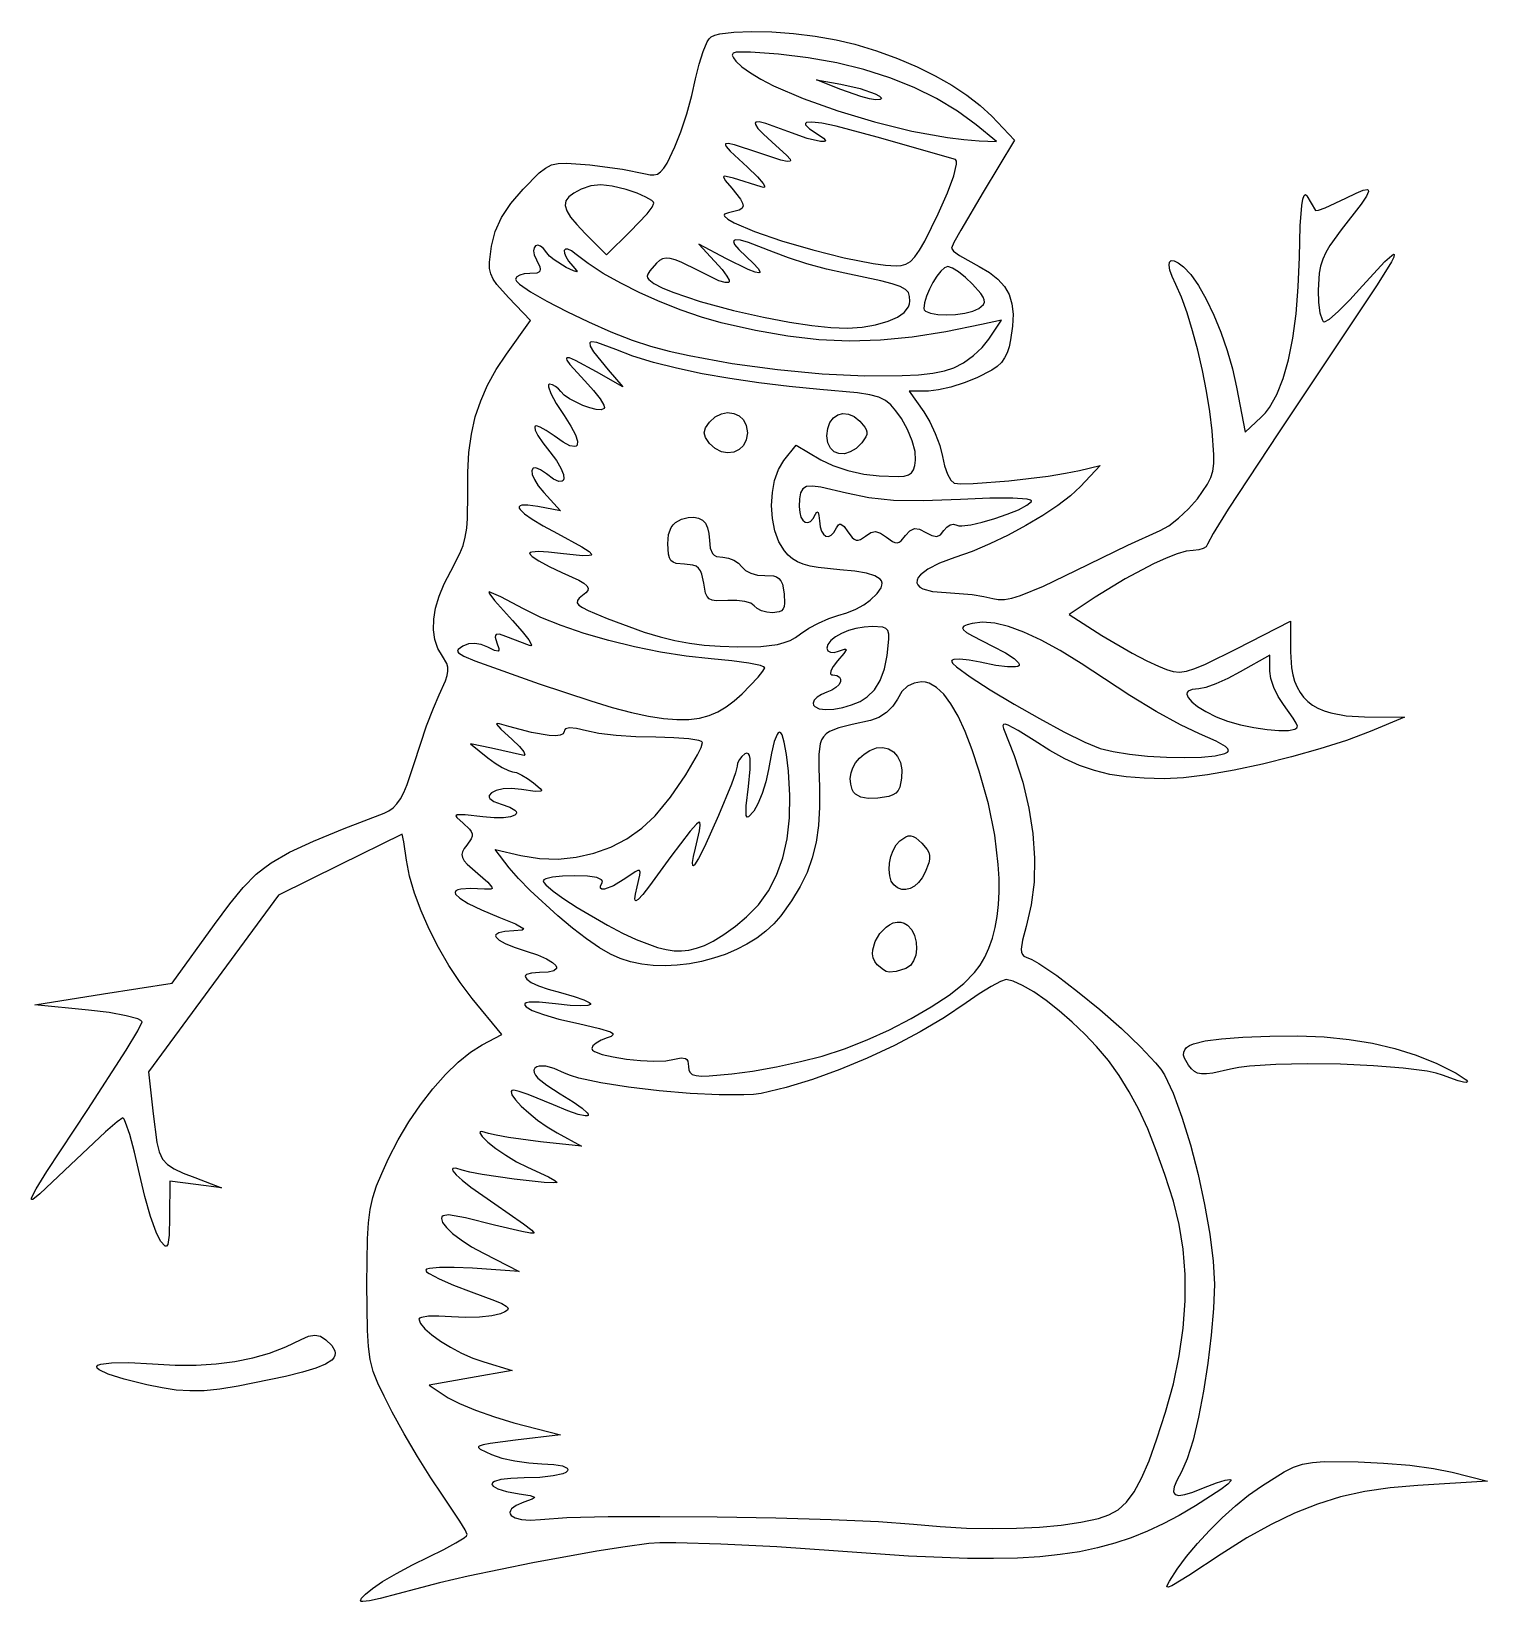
# Model space of a CAD drawing. Extents: x -60 to 270, y -29 to 326.
import ezdxf

# ---------------------------------------------------------------- set-up
doc = ezdxf.new("R2010")
doc.units = 0

msp = doc.modelspace()

# ---------------------------------------------------------------- linework, layer by layer
at = {"layer": 'Layer 1'}
for p, q in [((92.245278, 321.507573), (93.198467, 323.675114)), ((93.198467, 323.675114), (93.653442, 324.389408)), ((93.653442, 324.389408), (94.074829, 324.805441)), ((94.074829, 324.805441), (94.91095, 325.190884)), ((94.91095, 325.190884), (96.065964, 325.503306)), ((96.065964, 325.503306), (99.195775, 325.915966)), ((99.195775, 325.915966), (103.19046, 326.05718)), ((103.19046, 326.05718), (107.776215, 325.94071)), ((107.776215, 325.94071), (112.679239, 325.580315)), ((112.679239, 325.580315), (117.625729, 324.989755)), ((117.625729, 324.989755), (122.341883, 324.18279)), ((122.341883, 324.18279), (126.553897, 323.173181)), ((126.553897, 323.173181), (131.527532, 321.627135)), ((91.330315, 318.614473), (92.245278, 321.507573)), ((99.050153, 321.103535), (98.867234, 320.699844)), ((98.867234, 320.699844), (99.110591, 320.114646)), ((99.743927, 321.339238), (99.050153, 321.103535)), ((99.110591, 320.114646), (99.695643, 319.334422)), ((103.00236, 321.360745), (99.743927, 321.339238)), ((109.319173, 320.872508), (103.00236, 321.360745)), ((116.035013, 320.085995), (109.319173, 320.872508)), ((122.492922, 318.931423), (116.035013, 320.085995)), ((131.527532, 321.627135), (136.241099, 319.912343)), ((136.241099, 319.912343), (140.667663, 318.042966)), ((90.568625, 315.30747), (91.330315, 318.614473)), ((99.695643, 319.334422), (101.040884, 318.025554)), ((101.040884, 318.025554), (102.943254, 316.650183)), ((102.943254, 316.650183), (105.343183, 315.227801)), ((128.660674, 317.420292), (122.492922, 318.931423)), ((134.50604, 315.564105), (128.660674, 317.420292)), ((140.667663, 318.042966), (144.780295, 316.033166)), ((89.712104, 311.537454), (90.568625, 315.30747)), ((105.343183, 315.227801), (108.1811, 313.777905)), ((108.1811, 313.777905), (114.932624, 310.873544)), ((123.407799, 312.883994), (117.92889, 315.099288)), ((117.92889, 315.099288), (123.407799, 314.150638)), ((123.407799, 314.150638), (127.829805, 313.12415)), ((127.967034, 311.298435), (123.407799, 312.883994)), ((123.407799, 312.883994), (123.407799, 312.883994)), ((127.829805, 313.12415), (131.194379, 311.923673)), ((139.996795, 313.374365), (134.50604, 315.564105)), ((145.100712, 310.862574), (139.996795, 313.374365)), ((144.780295, 316.033166), (148.552061, 313.897105)), ((148.552061, 313.897105), (151.95603, 311.648944)), ((88.538937, 307.383672), (89.712104, 311.537454)), ((114.932624, 310.873544), (122.721267, 308.093056)), ((129.890767, 310.79976), (127.967034, 311.298435)), ((131.234812, 310.597206), (129.890767, 310.79976)), ((131.194379, 311.923673), (132.205409, 311.382912)), ((132.335514, 310.669789), (131.234812, 310.597206)), ((132.205409, 311.382912), (132.622417, 310.948321)), ((132.573822, 310.78643), (132.335514, 310.669789)), ((132.622417, 310.948321), (132.573822, 310.78643)), ((149.785563, 308.040234), (145.100712, 310.862574)), ((151.95603, 311.648944), (154.965269, 309.302845)), ((154.965269, 309.302845), (157.552847, 306.872971)), ((87.203607, 303.350318), (88.538937, 307.383672)), ((104.183133, 305.498458), (104.046319, 305.307388)), ((104.966795, 305.575731), (104.183133, 305.498458)), ((106.433073, 305.248144), (104.966795, 305.575731)), ((115.645069, 305.438421), (115.412759, 305.231606)), ((116.889084, 305.559759), (115.645069, 305.438421)), ((119.143613, 305.292565), (116.889084, 305.559759)), ((122.721267, 308.093056), (131.07047, 305.592395)), ((131.07047, 305.592395), (139.503674, 303.527517)), ((154.019123, 304.918847), (149.785563, 308.040234)), ((157.552847, 306.872971), (162.737947, 301.47047)), ((85.860596, 299.941587), (87.203607, 303.350318)), ((104.046319, 305.307388), (104.079001, 305.014371)), ((104.079001, 305.014371), (104.651309, 304.121518)), ((104.651309, 304.121518), (105.89697, 302.817948)), ((105.89697, 302.817948), (107.812896, 301.101707)), ((111.425832, 303.386194), (106.433073, 305.248144)), ((115.788915, 301.812788), (111.425832, 303.386194)), ((115.412759, 305.231606), (115.445982, 304.927119)), ((115.445982, 304.927119), (116.326234, 304.024417)), ((116.326234, 304.024417), (118.320239, 302.728882)), ((118.320239, 302.728882), (119.498512, 301.941378)), ((122.374243, 304.638276), (119.143613, 305.292565)), ((119.498512, 301.941378), (119.922349, 301.418707)), ((131.626161, 302.174148), (122.374243, 304.638276)), ((149.366667, 297.059884), (131.626161, 302.174148)), ((139.503674, 303.527517), (147.54432, 302.054375)), ((147.54432, 302.054375), (151.26851, 301.588442)), ((158.629358, 301.150689), (154.019123, 304.918847)), ((154.019123, 304.918847), (154.019123, 304.918847)), ((84.10248, 296.280105), (85.860596, 299.941587)), ((97.313195, 300.614168), (97.289304, 300.386827)), ((97.289304, 300.386827), (97.454583, 300.043274)), ((97.938771, 300.734907), (97.313195, 300.614168)), ((97.454583, 300.043274), (98.342369, 298.992844)), ((99.35188, 300.434869), (97.938771, 300.734907)), ((98.342369, 298.992844), (102.274861, 295.335859)), ((104.622967, 298.689985), (99.35188, 300.434869)), ((109.835482, 296.961975), (104.622967, 298.689985)), ((107.812896, 301.101707), (111.232041, 298.017829)), ((118.849831, 301.135151), (115.788915, 301.812788)), ((119.677529, 301.15269), (118.849831, 301.135151)), ((119.87816, 301.254128), (119.677529, 301.15269)), ((119.922349, 301.418707), (119.87816, 301.254128)), ((151.26851, 301.588442), (154.715851, 301.328927)), ((154.715851, 301.328927), (158.629358, 301.150689)), ((162.737947, 301.47047), (155.596093, 289.70686)), ((55.166532, 294.058392), (56.587047, 295.157695)), ((56.587047, 295.157695), (57.97135, 295.853049)), ((57.97135, 295.853049), (59.493581, 296.207341)), ((59.493581, 296.207341), (61.327876, 296.28346)), ((61.327876, 296.28346), (66.629218, 295.852726)), ((66.629218, 295.852726), (74.045884, 294.890431)), ((74.045884, 294.890431), (79.191685, 293.882666)), ((82.652018, 294.274255), (83.361954, 295.091269)), ((83.361954, 295.091269), (84.10248, 296.280105)), ((102.274861, 295.335859), (104.535048, 293.194225)), ((111.275979, 296.633828), (109.835482, 296.961975)), ((111.232041, 298.017829), (111.949459, 297.143004)), ((111.972372, 296.68792), (111.275979, 296.633828)), ((111.949459, 297.143004), (112.049278, 296.864166)), ((112.049278, 296.864166), (111.972372, 296.68792)), ((149.000167, 293.415318), (149.628337, 296.008049)), ((149.614652, 296.745132), (149.366667, 297.059884)), ((149.628337, 296.008049), (149.614652, 296.745132)), ((51.520313, 290.396389), (55.166532, 294.058392)), ((69.121718, 291.34904), (66.86932, 291.113396)), ((71.707327, 291.067564), (69.121718, 291.34904)), ((79.191685, 293.882666), (80.242505, 293.633267)), ((80.242505, 293.633267), (81.138618, 293.587341)), ((81.138618, 293.587341), (81.926347, 293.786975)), ((81.926347, 293.786975), (82.652018, 294.274255)), ((97.006384, 293.282972), (96.835493, 293.148007)), ((96.835493, 293.148007), (97.282009, 292.320401)), ((97.44542, 293.263068), (97.006384, 293.282972)), ((97.282009, 292.320401), (98.752705, 290.594114)), ((99.144057, 292.851722), (97.44542, 293.263068)), ((105.405668, 290.876028), (99.144057, 292.851722)), ((104.535048, 293.194225), (105.86426, 291.660094)), ((105.86426, 291.660094), (106.154431, 291.156911)), ((147.57687, 289.578544), (149.000167, 293.415318)), ((48.739736, 287.155853), (51.520313, 290.396389)), ((61.20819, 287.707754), (61.051518, 286.666489)), ((61.871605, 288.63672), (61.20819, 287.707754)), ((63.037243, 289.504698), (61.871605, 288.63672)), ((64.700582, 290.362999), (63.037243, 289.504698)), ((66.86932, 291.113396), (64.700582, 290.362999)), ((74.875698, 290.2666), (71.707327, 291.067564)), ((77.308755, 289.44331), (74.875698, 290.2666)), ((79.30122, 288.589511), (77.308755, 289.44331)), ((80.647481, 287.806032), (79.30122, 288.589511)), ((81.014031, 287.472171), (80.647481, 287.806032)), ((98.752705, 290.594114), (100.734659, 288.110054)), ((100.734659, 288.110054), (101.193895, 287.232693)), ((105.935263, 290.75045), (105.405668, 290.876028)), ((106.181475, 290.848887), (105.935263, 290.75045)), ((106.154431, 291.156911), (106.181475, 290.848887)), ((145.453159, 284.794579), (147.57687, 289.578544)), ((155.596093, 289.70686), (150.55216, 281.121519)), ((227.746728, 286.714274), (227.979241, 288.141842)), ((227.979241, 288.141842), (228.247243, 288.971265)), ((228.247243, 288.971265), (228.55071, 289.202369)), ((228.55071, 289.202369), (228.889622, 288.834977)), ((228.889622, 288.834977), (230.801141, 285.582118)), ((233.035632, 286.155646), (237.727975, 288.355541)), ((237.727975, 288.355541), (240.022912, 289.505081)), ((240.022912, 289.505081), (241.639587, 290.175607)), ((242.341573, 288.789462), (241.166732, 287.020295)), ((241.639587, 290.175607), (242.570153, 290.314755)), ((242.806764, 289.870161), (242.341573, 288.789462)), ((242.570153, 290.314755), (242.775693, 290.168698)), ((242.775693, 290.168698), (242.806764, 289.870161)), ((46.647324, 283.981137), (48.739736, 287.155853)), ((61.051518, 286.666489), (61.40611, 285.461616)), ((61.40611, 285.461616), (62.276488, 284.041822)), ((75.757803, 280.779728), (79.560341, 284.816458)), ((79.560341, 284.816458), (80.717085, 286.317744)), ((80.717085, 286.317744), (81.141926, 287.1937)), ((81.141926, 287.1937), (81.014031, 287.472171)), ((81.141926, 287.1937), (81.141926, 287.1937)), ((97.095034, 284.745888), (96.98799, 284.513872)), ((96.98799, 284.513872), (97.085785, 284.236637)), ((97.085785, 284.236637), (97.849533, 283.561206)), ((97.970004, 285.059572), (97.095034, 284.745888)), ((100.383843, 285.629383), (97.970004, 285.059572)), ((101.023554, 286.028182), (100.383843, 285.629383)), ((101.291883, 286.550677), (101.023554, 286.028182)), ((101.193895, 287.232693), (101.291883, 286.550677)), ((142.405961, 278.654584), (145.453159, 284.794579)), ((145.453159, 284.794579), (145.453159, 284.794579)), ((227.388252, 282.065401), (227.746728, 286.714274)), ((230.801141, 285.582118), (231.49751, 285.620086)), ((231.49751, 285.620086), (233.035632, 286.155646)), ((241.166732, 287.020295), (236.656716, 281.2071)), ((44.345979, 277.503874), (45.197823, 280.790919)), ((45.197823, 280.790919), (46.647324, 283.981137)), ((62.276488, 284.041822), (63.667172, 282.355798)), ((63.667172, 282.355798), (65.582684, 280.352232)), ((70.373694, 275.561239), (75.757803, 280.779728)), ((97.849533, 283.561206), (99.293552, 282.748981)), ((99.293552, 282.748981), (103.851504, 280.831694)), ((103.851504, 280.831694), (110.017841, 278.719868)), ((150.55216, 281.121519), (149.017777, 278.294022)), ((227.171989, 275.026044), (227.388252, 282.065401)), ((236.656716, 281.2071), (234.05548, 277.659017)), ((43.895909, 273.848467), (44.345979, 277.503874)), ((54.024695, 277.128891), (53.911904, 276.444698)), ((54.354257, 277.553079), (54.024695, 277.128891)), ((54.852228, 277.684777), (54.354257, 277.553079)), ((55.470248, 277.491498), (54.852228, 277.684777)), ((56.159955, 276.940758), (55.470248, 277.491498)), ((65.582684, 280.352232), (70.373694, 275.561239)), ((97.555471, 274.606408), (91.317044, 277.917391)), ((91.317044, 277.917391), (94.8392, 274.114167)), ((99.272321, 278.790657), (99.13981, 278.575751)), ((99.13981, 278.575751), (99.391483, 277.841894)), ((99.576626, 278.904143), (99.272321, 278.790657)), ((99.391483, 277.841894), (100.334271, 276.702996)), ((100.699306, 278.826649), (99.576626, 278.904143)), ((102.505226, 278.342846), (100.699306, 278.826649)), ((108.156285, 276.154623), (102.505226, 278.342846)), ((110.017841, 278.719868), (117.050761, 276.648592)), ((141.209803, 276.58289), (142.405961, 278.654584)), ((149.017777, 278.294022), (148.45424, 276.999266)), ((148.45424, 276.999266), (148.946344, 276.381678)), ((234.05548, 277.659017), (233.142586, 276.085093)), ((43.944048, 272.453235), (43.895909, 273.848467)), ((53.911904, 276.444698), (54.064245, 275.532988)), ((54.064245, 275.532988), (54.53008, 274.426246)), ((54.53008, 274.426246), (55.273136, 272.817354)), ((56.872988, 276.000069), (56.159955, 276.940758)), ((57.517658, 275.256218), (56.872988, 276.000069)), ((58.561607, 274.381849), (57.517658, 275.256218)), ((61.270219, 272.677642), (58.561607, 274.381849)), ((61.127983, 276.830819), (60.852326, 276.519432)), ((60.852326, 276.519432), (60.862601, 275.931652)), ((60.862601, 275.931652), (61.172752, 275.114712)), ((61.675634, 276.818574), (61.127983, 276.830819)), ((61.172752, 275.114712), (61.79672, 274.11585)), ((62.481335, 276.435463), (61.675634, 276.818574)), ((61.79672, 274.11585), (62.748445, 272.982301)), ((63.531146, 275.63425), (62.481335, 276.435463)), ((66.243495, 273.530337), (63.531146, 275.63425)), ((69.653087, 271.33339), (66.243495, 273.530337)), ((81.72003, 273.662578), (80.206176, 271.897767)), ((82.39287, 274.243774), (81.72003, 273.662578)), ((83.090174, 274.619337), (82.39287, 274.243774)), ((83.871312, 274.778423), (83.090174, 274.619337)), ((84.795652, 274.710189), (83.871312, 274.778423)), ((85.922566, 274.403791), (84.795652, 274.710189)), ((87.311423, 273.848385), (85.922566, 274.403791)), ((91.112444, 271.947178), (87.311423, 273.848385)), ((94.8392, 274.114167), (96.544292, 272.186351)), ((102.483755, 272.179007), (97.555471, 274.606408)), ((100.334271, 276.702996), (101.970798, 275.159479)), ((101.970798, 275.159479), (103.665822, 273.595712)), ((103.665822, 273.595712), (104.713374, 272.458295)), ((111.574621, 274.857373), (108.156285, 276.154623)), ((115.763754, 273.5192), (111.574621, 274.857373)), ((120.192939, 272.297733), (115.763754, 273.5192)), ((117.050761, 276.648592), (124.208465, 274.852958)), ((124.208465, 274.852958), (130.749152, 273.568058)), ((130.749152, 273.568058), (133.556301, 273.190598)), ((138.159371, 273.407478), (139.150817, 274.038798)), ((139.150817, 274.038798), (140.146191, 275.070781)), ((140.146191, 275.070781), (141.209803, 276.58289)), ((148.946344, 276.381678), (150.286231, 275.39796)), ((150.286231, 275.39796), (154.690806, 272.873614)), ((197.684824, 273.174072), (197.770731, 273.899535)), ((197.770731, 273.899535), (198.14912, 274.237617)), ((198.14912, 274.237617), (198.814025, 274.17465)), ((198.814025, 274.17465), (199.759477, 273.696962)), ((199.759477, 273.696962), (200.979509, 272.790884)), ((226.923986, 268.315667), (227.171989, 275.026044)), ((232.453683, 274.554354), (231.962901, 272.999129)), ((233.142586, 276.085093), (232.453683, 274.554354)), ((241.474309, 268.529092), (246.535083, 273.98376)), ((248.01017, 273.949344), (244.775384, 268.75275)), ((246.535083, 273.98376), (248.074594, 275.385826)), ((248.524593, 275.022338), (248.01017, 273.949344)), ((248.074594, 275.385826), (248.493762, 275.654106)), ((248.493762, 275.654106), (248.640016, 275.595241)), ((248.640016, 275.595241), (248.524593, 275.022338)), ((44.21825, 271.214629), (43.944048, 272.453235)), ((44.751479, 270.033882), (44.21825, 271.214629)), ((45.576696, 268.812227), (44.751479, 270.033882)), ((50.085259, 270.539362), (49.833874, 270.059444)), ((49.833874, 270.059444), (50.067992, 269.572967)), ((50.769724, 270.93237), (50.085259, 270.539362)), ((51.782732, 271.197913), (50.769724, 270.93237)), ((53.019748, 271.295439), (51.782732, 271.197913)), ((54.594888, 271.411393), (53.019748, 271.295439)), ((55.059031, 271.586231), (54.594888, 271.411393)), ((55.320377, 271.865551), (55.059031, 271.586231)), ((55.273136, 272.817354), (55.38854, 272.269282)), ((55.38854, 272.269282), (55.320377, 271.865551)), ((62.922776, 271.871208), (61.270219, 272.677642)), ((62.748445, 272.982301), (63.596293, 272.010021)), ((63.676268, 271.644162), (62.922776, 271.871208)), ((63.596293, 272.010021), (63.736364, 271.752133)), ((63.736364, 271.752133), (63.676268, 271.644162)), ((73.609963, 269.114118), (69.653087, 271.33339)), ((79.745659, 271.165604), (79.576524, 270.664754)), ((79.576524, 270.664754), (79.679538, 270.317235)), ((79.679538, 270.317235), (79.981494, 269.932198)), ((80.206176, 271.897767), (79.745659, 271.165604)), ((79.981494, 269.932198), (81.139705, 269.06634)), ((95.817701, 269.678662), (91.112444, 271.947178)), ((96.544292, 272.186351), (97.639509, 270.737989)), ((97.639509, 270.737989), (98.119654, 269.76606)), ((103.998645, 271.607584), (102.483755, 272.179007)), ((104.877041, 271.463887), (103.998645, 271.607584)), ((104.713374, 272.458295), (105.116199, 271.747572)), ((105.076696, 271.552328), (104.877041, 271.463887)), ((105.116199, 271.747572), (105.076696, 271.552328)), ((124.331434, 271.350605), (120.192939, 272.297733)), ((132.440883, 269.658038), (124.331434, 271.350605)), ((133.556301, 273.190598), (135.931021, 273.028981)), ((135.931021, 273.028981), (137.107542, 273.097359)), ((137.107542, 273.097359), (138.159371, 273.407478)), ((145.149527, 270.670924), (144.261073, 269.27299)), ((146.054496, 271.811211), (145.149527, 270.670924)), ((146.90997, 272.57935), (146.054496, 271.811211)), ((147.649938, 272.860841), (146.90997, 272.57935)), ((148.654365, 272.545536), (147.649938, 272.860841)), ((150.040852, 271.68703), (148.654365, 272.545536)), ((151.626373, 270.416441), (150.040852, 271.68703)), ((153.227905, 268.864885), (151.626373, 270.416441)), ((154.690806, 272.873614), (157.064616, 271.501396)), ((157.064616, 271.501396), (158.97678, 270.018959)), ((158.97678, 270.018959), (160.446658, 268.381407)), ((197.897366, 272.074898), (197.684824, 273.174072)), ((198.414326, 270.615683), (197.897366, 272.074898)), ((199.24167, 268.810097), (198.414326, 270.615683)), ((200.979509, 272.790884), (202.631263, 271.050908)), ((202.631263, 271.050908), (204.357937, 268.567603)), ((231.644372, 271.351747), (231.420591, 267.509827)), ((231.962901, 272.999129), (231.644372, 271.351747)), ((48.234939, 265.851125), (45.576696, 268.812227)), ((50.067992, 269.572967), (50.739698, 268.918029)), ((50.739698, 268.918029), (53.211984, 267.194288)), ((53.211984, 267.194288), (56.882959, 265.071264)), ((77.964161, 266.943227), (73.609963, 269.114118)), ((82.565721, 264.891426), (77.964161, 266.943227)), ((81.139705, 269.06634), (82.966102, 268.100714)), ((82.966102, 268.100714), (85.375635, 267.068855)), ((85.375635, 267.068855), (91.603892, 264.940571)), ((97.213946, 269.239418), (95.817701, 269.678662)), ((97.979532, 269.267544), (97.213946, 269.239418)), ((98.127452, 269.457814), (97.979532, 269.267544)), ((98.119654, 269.76606), (98.127452, 269.457814)), ((135.04204, 268.990695), (132.440883, 269.658038)), ((136.859141, 268.363915), (135.04204, 268.990695)), ((138.030928, 267.718651), (136.859141, 268.363915)), ((138.696143, 266.995855), (138.030928, 267.718651)), ((138.993528, 266.136481), (138.696143, 266.995855)), ((143.455145, 267.731907), (142.797754, 266.162177)), ((144.261073, 269.27299), (143.455145, 267.731907)), ((155.062971, 266.764065), (153.227905, 268.864885)), ((155.589719, 265.98257), (155.062971, 266.764065)), ((160.446658, 268.381407), (161.49361, 266.543845)), ((161.49361, 266.543845), (162.136995, 264.461378)), ((200.505169, 265.928937), (199.24167, 268.810097)), ((204.357937, 268.567603), (206.099943, 265.476134)), ((244.775384, 268.75275), (222.419508, 235.304845)), ((226.429396, 262.194615), (226.923986, 268.315667)), ((231.420591, 267.509827), (231.53453, 264.724997)), ((238.57805, 265.348498), (241.474309, 268.529092)), ((53.223126, 260.704614), (48.234939, 265.851125)), ((56.882959, 265.071264), (61.384845, 262.732003)), ((87.264681, 263.029421), (82.565721, 264.891426)), ((91.911082, 261.42792), (87.264681, 263.029421)), ((91.603892, 264.940571), (99.144057, 262.949762)), ((99.144057, 262.949762), (105.946687, 261.448891)), ((137.764603, 262.51286), (138.729423, 263.751475)), ((138.729423, 263.751475), (138.977712, 264.407881)), ((138.977712, 264.407881), (139.061825, 265.081479)), ((139.061825, 265.081479), (138.993528, 266.136481)), ((142.354912, 264.6783), (142.192629, 263.394776)), ((142.192629, 263.394776), (142.299515, 263.058666)), ((142.299515, 263.058666), (142.604673, 262.767629)), ((142.797754, 266.162177), (142.354912, 264.6783)), ((153.268387, 262.780588), (154.674838, 263.409942)), ((154.674838, 263.409942), (155.714592, 264.307453)), ((154.674838, 263.409942), (154.674838, 263.409942)), ((155.867918, 265.335208), (155.589719, 265.98257)), ((155.714592, 264.307453), (155.906548, 264.788121)), ((155.906548, 264.788121), (155.867918, 265.335208)), ((162.136995, 264.461378), (162.396173, 262.08911)), ((201.774054, 262.391832), (200.505169, 265.928937)), ((206.099943, 265.476134), (207.797695, 261.911668)), ((231.53453, 264.724997), (231.84476, 262.444459)), ((235.989339, 262.743866), (238.57805, 265.348498)), ((47.767697, 253.085455), (53.223126, 260.704614)), ((61.384845, 262.732003), (66.349868, 260.359546)), ((66.349868, 260.359546), (71.410251, 258.136938)), ((96.354962, 260.15763), (91.911082, 261.42792)), ((104.108995, 258.383008), (96.354962, 260.15763)), ((105.946687, 261.448891), (111.799606, 260.306987)), ((111.799606, 260.306987), (116.830651, 259.515066)), ((116.830651, 259.515066), (121.167658, 259.064144)), ((128.270901, 259.149357), (131.292811, 259.667523)), ((131.292811, 259.667523), (134.132026, 260.490748)), ((134.132026, 260.490748), (136.215944, 261.410872)), ((134.132026, 260.490748), (134.132026, 260.490748)), ((136.215944, 261.410872), (137.764603, 262.51286)), ((142.604673, 262.767629), (143.7168, 262.320662)), ((143.7168, 262.320662), (145.343001, 262.053647)), ((145.343001, 262.053647), (147.297269, 261.966358)), ((155.285158, 259.75933), (147.145894, 258.092128)), ((147.297269, 261.966358), (149.393594, 262.05857)), ((149.393594, 262.05857), (151.44597, 262.330055)), ((151.44597, 262.330055), (153.268387, 262.780588)), ((159.767953, 260.770628), (155.285158, 259.75933)), ((156.921925, 256.427059), (159.767953, 260.770628)), ((162.290502, 259.382148), (161.839343, 256.295594)), ((162.396173, 262.08911), (162.290502, 259.382148)), ((203.011457, 258.347631), (201.774054, 262.391832)), ((207.797695, 261.911668), (209.391606, 258.009371)), ((225.692274, 256.679848), (226.429396, 262.194615)), ((231.84476, 262.444459), (232.303904, 260.903553)), ((232.303904, 260.903553), (232.574512, 260.484006)), ((232.574512, 260.484006), (232.864581, 260.33762)), ((232.864581, 260.33762), (233.99068, 260.983979)), ((233.99068, 260.983979), (235.989339, 262.743866)), ((66.771838, 255.798945), (66.600272, 255.604318)), ((67.102333, 255.877608), (66.771838, 255.798945)), ((68.244814, 255.699925), (67.102333, 255.877608)), ((72.488614, 254.094701), (68.244814, 255.699925)), ((71.410251, 258.136938), (76.198219, 256.247222)), ((76.198219, 256.247222), (80.345997, 254.873442)), ((111.420598, 257.103437), (104.108995, 258.383008)), ((118.455591, 256.317797), (111.420598, 257.103437)), ((125.379796, 256.024966), (118.455591, 256.317797)), ((121.167658, 259.064144), (124.938462, 258.945236)), ((124.938462, 258.945236), (128.270901, 259.149357)), ((132.359034, 256.223825), (125.379796, 256.024966)), ((139.559127, 256.913252), (132.359034, 256.223825)), ((147.145894, 258.092128), (139.559127, 256.913252)), ((155.413765, 254.572095), (156.921925, 256.427059)), ((161.839343, 256.295594), (161.485992, 254.697722)), ((204.180506, 253.945184), (203.011457, 258.347631)), ((209.391606, 258.009371), (210.822089, 253.904407)), ((224.716674, 251.788328), (225.692274, 256.679848)), ((45.43864, 249.580343), (47.767697, 253.085455)), ((61.406872, 252.222713), (61.33912, 252.041878)), ((62.049553, 252.19662), (61.406872, 252.222713)), ((63.377994, 251.660779), (62.049553, 252.19662)), ((66.600272, 255.604318), (66.729237, 254.854287)), ((66.729237, 254.854287), (67.479833, 253.60175)), ((67.479833, 253.60175), (70.808342, 249.486094)), ((76.373368, 252.625387), (72.488614, 254.094701)), ((81.00023, 251.213942), (76.373368, 252.625387)), ((80.345997, 254.873442), (84.563709, 253.764492)), ((84.563709, 253.764492), (89.095178, 252.740529)), ((89.095178, 252.740529), (98.838579, 250.966278)), ((151.175417, 251.12047), (153.411258, 252.732377)), ((153.411258, 252.732377), (155.413765, 254.572095)), ((160.485349, 252.199689), (159.750727, 251.201213)), ((161.049216, 253.348807), (160.485349, 252.199689)), ((161.485992, 254.697722), (161.049216, 253.348807)), ((205.244331, 249.33334), (204.180506, 253.945184)), ((210.822089, 253.904407), (212.029557, 249.731942)), ((43.499598, 246.087228), (45.43864, 249.580343)), ((61.33912, 252.041878), (61.438523, 251.730335)), ((61.438523, 251.730335), (62.133076, 250.710763)), ((62.133076, 250.710763), (65.46517, 247.055147)), ((68.137876, 249.094742), (63.377994, 251.660779)), ((74.097614, 245.678863), (68.137876, 249.094742)), ((70.808342, 249.486094), (74.097614, 245.678863)), ((86.267561, 249.880227), (81.00023, 251.213942)), ((92.073724, 248.644105), (86.267561, 249.880227)), ((98.317078, 247.525439), (92.073724, 248.644105)), ((98.838579, 250.966278), (109.054586, 249.588124)), ((109.054586, 249.588124), (119.221587, 248.643498)), ((119.221587, 248.643498), (128.817967, 248.169834)), ((141.001596, 248.424274), (144.212415, 248.78512)), ((144.212415, 248.78512), (146.889368, 249.291781)), ((146.889368, 249.291781), (148.967255, 249.948936)), ((148.967255, 249.948936), (151.175417, 251.12047)), ((148.967255, 249.948936), (148.967255, 249.948936)), ((157.594559, 249.45955), (154.231391, 247.730556)), ((158.801685, 250.304219), (157.594559, 249.45955)), ((159.750727, 251.201213), (158.801685, 250.304219)), ((206.166063, 244.660948), (205.244331, 249.33334)), ((212.029557, 249.731942), (212.954424, 245.627143)), ((223.506648, 247.537013), (224.716674, 251.788328)), ((41.931376, 242.537157), (43.499598, 246.087228)), ((57.281212, 246.105221), (57.274581, 245.693156)), ((57.274581, 245.693156), (57.823563, 244.17973)), ((57.493295, 246.248997), (57.281212, 246.105221)), ((58.175494, 246.117857), (57.493295, 246.248997)), ((58.888458, 245.760795), (58.175494, 246.117857)), ((59.547682, 245.232345), (58.888458, 245.760795)), ((60.068663, 244.587041), (59.547682, 245.232345)), ((65.46517, 247.055147), (67.451195, 244.86983)), ((104.895985, 246.544091), (98.317078, 247.525439)), ((111.708807, 245.719924), (104.895985, 246.544091)), ((118.653904, 245.072802), (111.708807, 245.719924)), ((127.215334, 244.307728), (118.653904, 245.072802)), ((128.817967, 248.169834), (137.322114, 248.204563)), ((137.322114, 248.204563), (141.001596, 248.424274)), ((148.302633, 245.617104), (145.490589, 244.966321)), ((151.336231, 246.571466), (148.302633, 245.617104)), ((154.231391, 247.730556), (151.336231, 246.571466)), ((212.954424, 245.627143), (214.895012, 235.397281)), ((222.066252, 243.942865), (223.506648, 247.537013)), ((40.714782, 238.861173), (41.931376, 242.537157)), ((57.823563, 244.17973), (59.03201, 241.939859)), ((59.03201, 241.939859), (60.791691, 239.204685)), ((60.815072, 243.775747), (60.068663, 244.587041)), ((61.989499, 242.946024), (60.815072, 243.775747)), ((65.042297, 241.457654), (61.989499, 242.946024)), ((67.451195, 244.86983), (68.949893, 242.952559)), ((68.949893, 242.952559), (69.815654, 241.51023)), ((69.815654, 241.51023), (69.96568, 241.031823)), ((129.985692, 243.891379), (127.215334, 244.307728)), ((132.028643, 243.352635), (129.985692, 243.891379)), ((133.553807, 242.616602), (132.028643, 243.352635)), ((134.770807, 241.608391), (133.553807, 242.616602)), ((135.889265, 240.253109), (134.770807, 241.608391)), ((143.260095, 244.717972), (138.848632, 244.683595)), ((138.848632, 244.683595), (142.182032, 240.002259)), ((145.490589, 244.966321), (143.260095, 244.717972)), ((206.908831, 240.076856), (206.166063, 244.660948)), ((220.399538, 241.022843), (222.066252, 243.942865)), ((39.830619, 234.990324), (40.714782, 238.861173)), ((60.791691, 239.204685), (62.341371, 236.785385)), ((66.63061, 240.912187), (65.042297, 241.457654)), ((68.066829, 240.574652), (66.63061, 240.912187)), ((69.205925, 240.501639), (68.066829, 240.574652)), ((69.902869, 240.749739), (69.205925, 240.501639)), ((69.96568, 241.031823), (69.902869, 240.749739)), ((93.727843, 237.714828), (94.996206, 238.888071)), ((94.996206, 238.888071), (96.387392, 239.588511)), ((96.387392, 239.588511), (97.81142, 239.841663)), ((97.81142, 239.841663), (99.17831, 239.673045)), ((99.17831, 239.673045), (100.398079, 239.108171)), ((100.398079, 239.108171), (101.380749, 238.172558)), ((101.380749, 238.172558), (102.036336, 236.891723)), ((120.965543, 237.612402), (121.741991, 238.650822)), ((121.741991, 238.650822), (122.731675, 239.329215)), ((122.731675, 239.329215), (123.878435, 239.62205)), ((123.878435, 239.62205), (125.126111, 239.503797)), ((125.126111, 239.503797), (126.418542, 238.948925)), ((126.418542, 238.948925), (127.69957, 237.931905)), ((127.69957, 237.931905), (128.87002, 236.582329)), ((137.118801, 238.475866), (135.889265, 240.253109)), ((138.517422, 236.037599), (137.118801, 238.475866)), ((142.182032, 240.002259), (143.54547, 237.758572)), ((207.435766, 235.729914), (206.908831, 240.076856)), ((214.895012, 235.397281), (218.510561, 238.793908)), ((218.510561, 238.793908), (219.482579, 239.820929)), ((219.482579, 239.820929), (220.399538, 241.022843)), ((39.259694, 230.855654), (39.830619, 234.990324)), ((54.28628, 236.753882), (54.158729, 236.567062)), ((54.158729, 236.567062), (54.269272, 235.84023)), ((54.269272, 235.84023), (54.87135, 234.657254)), ((54.534912, 236.820015), (54.28628, 236.753882)), ((55.393014, 236.581355), (54.534912, 236.820015)), ((54.87135, 234.657254), (55.969771, 233.035867)), ((56.728227, 235.833347), (55.393014, 236.581355)), ((58.535742, 234.558257), (56.728227, 235.833347)), ((60.575828, 233.149012), (58.535742, 234.558257)), ((62.341371, 236.785385), (63.346693, 234.848069)), ((63.346693, 234.848069), (63.818168, 233.414387)), ((92.49909, 235.291178), (92.806279, 236.402232)), ((92.806279, 234.180125), (92.49909, 235.291178)), ((92.806279, 236.402232), (93.727843, 237.714828)), ((102.036336, 236.891723), (102.274861, 235.29118)), ((102.274861, 235.29118), (102.036336, 233.690637)), ((120.276993, 234.5576), (120.45849, 236.239484)), ((120.481317, 233.008629), (120.276993, 234.5576)), ((120.276993, 234.5576), (120.276993, 234.5576)), ((120.45849, 236.239484), (120.965543, 237.612402)), ((128.87002, 236.582329), (129.18548, 236.006053)), ((129.289878, 234.914506), (129.08402, 234.344827)), ((129.18548, 236.006053), (129.324565, 235.45918)), ((129.324565, 235.45918), (129.289878, 234.914506)), ((139.578305, 233.473088), (138.517422, 236.037599)), ((143.54547, 237.758572), (144.793625, 235.110112)), ((144.793625, 235.110112), (145.788372, 232.387642)), ((207.835245, 230.282248), (207.435766, 235.729914)), ((222.419508, 235.304845), (211.087464, 218.041498)), ((38.982812, 226.388208), (39.259694, 230.855654)), ((55.969771, 233.035867), (57.569343, 230.993805)), ((57.569343, 230.993805), (59.064119, 229.000514)), ((62.134625, 232.351653), (60.575828, 233.149012)), ((63.201622, 232.144529), (62.134625, 232.351653)), ((63.54741, 232.25554), (63.201622, 232.144529)), ((63.766307, 232.505991), (63.54741, 232.25554)), ((63.818168, 233.414387), (63.766307, 232.505991)), ((93.727843, 232.867529), (92.806279, 234.180125)), ((94.996206, 231.694286), (93.727843, 232.867529)), ((93.727843, 232.867529), (93.727843, 232.867529)), ((96.387392, 230.993847), (94.996206, 231.694286)), ((97.81142, 230.740695), (96.387392, 230.993847)), ((99.17831, 230.909314), (97.81142, 230.740695)), ((100.398079, 231.474188), (99.17831, 230.909314)), ((101.380749, 232.409801), (100.398079, 231.474188)), ((102.036336, 233.690637), (101.380749, 232.409801)), ((110.547607, 229.002174), (113.341446, 232.452414)), ((113.341446, 232.452414), (118.865642, 229.193057)), ((121.048, 231.82034), (120.481317, 233.008629)), ((121.907605, 231.006245), (121.048, 231.82034)), ((122.990697, 230.579857), (121.907605, 231.006245)), ((125.549594, 230.944255), (124.227839, 230.554689)), ((126.886528, 231.762068), (125.549594, 230.944255)), ((128.169204, 233.021642), (126.886528, 231.762068)), ((129.08402, 234.344827), (128.169204, 233.021642)), ((140.206558, 231.061862), (139.578305, 233.473088)), ((140.307291, 229.083448), (140.206558, 231.061862)), ((145.788372, 232.387642), (146.391588, 229.921927)), ((54.426198, 227.3454), (53.777991, 227.258614)), ((55.432418, 226.939264), (54.426198, 227.3454)), ((59.064119, 229.000514), (60.084457, 227.272562)), ((109.317982, 226.985758), (110.547607, 229.002174)), ((118.865642, 229.193057), (121.636739, 227.877869)), ((121.636739, 227.877869), (125.026112, 226.756946)), ((124.227839, 230.554689), (122.990697, 230.579857)), ((139.861829, 226.907246), (140.127641, 227.848844)), ((140.127641, 227.848844), (140.307291, 229.083448)), ((146.391588, 229.921927), (146.871222, 227.774522)), ((146.871222, 227.774522), (147.529503, 225.91874)), ((177.414191, 226.760988), (182.110394, 227.888655)), ((182.110394, 227.888655), (177.634051, 223.106899)), ((207.569497, 226.632753), (207.800339, 228.300827)), ((207.800339, 228.300827), (207.835245, 230.282248)), ((38.980779, 221.519032), (38.982812, 226.388208)), ((53.777991, 227.258614), (53.49673, 226.745268)), ((53.49673, 226.745268), (53.591345, 225.871729)), ((53.591345, 225.871729), (54.070768, 224.70436)), ((54.070768, 224.70436), (54.943929, 223.309526)), ((56.78772, 225.973839), (55.432418, 226.939264)), ((58.409845, 224.798432), (56.78772, 225.973839)), ((59.615866, 224.263028), (58.409845, 224.798432)), ((60.39606, 224.305183), (59.615866, 224.263028)), ((60.084457, 227.272562), (60.640078, 225.872394)), ((60.623433, 224.523331), (60.39606, 224.305183)), ((60.740705, 224.862453), (60.623433, 224.523331)), ((60.640078, 225.872394), (60.740705, 224.862453)), ((107.927695, 221.740209), (108.444934, 224.514918)), ((108.444934, 224.514918), (109.317982, 226.985758)), ((125.026112, 226.756946), (128.648135, 225.937035)), ((128.648135, 225.937035), (132.117183, 225.524883)), ((132.117183, 225.524883), (136.386834, 225.397375)), ((136.386834, 225.397375), (137.77236, 225.503717)), ((137.77236, 225.503717), (138.761696, 225.768359)), ((138.761696, 225.768359), (139.43235, 226.224976)), ((139.43235, 226.224976), (139.861829, 226.907246)), ((147.529503, 225.91874), (148.279688, 224.552974)), ((148.279688, 224.552974), (149.035036, 223.875621)), ((149.035036, 223.875621), (150.558217, 223.716369)), ((150.558217, 223.716369), (153.360004, 223.776862)), ((153.360004, 223.776862), (161.398881, 224.414695)), ((161.398881, 224.414695), (170.350623, 225.504333)), ((170.350623, 225.504333), (174.293494, 226.129582)), ((174.293494, 226.129582), (177.414191, 226.760988)), ((206.401478, 223.691863), (207.113087, 225.14183)), ((207.113087, 225.14183), (207.569497, 226.632753)), ((38.957221, 215.911708), (38.980779, 221.519032)), ((54.943929, 223.309526), (56.219762, 221.753592)), ((56.219762, 221.753592), (60.00899, 217.620758)), ((107.765497, 218.812189), (107.927695, 221.740209)), ((114.072147, 220.373748), (114.015382, 218.593544)), ((114.305145, 221.700136), (114.072147, 220.373748)), ((114.808426, 222.599496), (114.305145, 221.700136)), ((115.676043, 223.098617), (114.808426, 222.599496)), ((117.002046, 223.224286), (115.676043, 223.098617)), ((118.880487, 223.003293), (117.002046, 223.224286)), ((124.670891, 221.628469), (118.880487, 223.003293)), ((129.733209, 220.56664), (124.670891, 221.628469)), ((135.34819, 219.995713), (129.733209, 220.56664)), ((150.483285, 220.202403), (142.07762, 219.884647)), ((157.141769, 220.469438), (150.483285, 220.202403)), ((162.318097, 220.475284), (157.141769, 220.469438)), ((165.587906, 220.23188), (162.318097, 220.475284)), ((166.375252, 220.020438), (165.587906, 220.23188)), ((175.418833, 221.049683), (172.530844, 218.843131)), ((177.634051, 223.106899), (175.418833, 221.049683)), ((202.101157, 218.063222), (204.094142, 220.370012)), ((204.094142, 220.370012), (206.401478, 223.691863)), ((50.839806, 218.773131), (50.645273, 218.559529)), ((50.645273, 218.559529), (50.649021, 218.268668)), ((50.649021, 218.268668), (50.849424, 217.902745)), ((51.234247, 218.907277), (50.839806, 218.773131)), ((50.849424, 217.902745), (51.83369, 216.954499)), ((52.629358, 218.928419), (51.234247, 218.907277)), ((51.83369, 216.954499), (53.585061, 215.732362)), ((54.843615, 218.605381), (52.629358, 218.928419)), ((60.00899, 217.620758), (54.843615, 218.605381)), ((107.957572, 215.881415), (107.765497, 218.812189)), ((114.015382, 218.593544), (114.11848, 217.271557)), ((114.11848, 217.271557), (114.401535, 216.230235)), ((117.138598, 215.871996), (117.674856, 216.897696)), ((117.674856, 216.897696), (117.991179, 217.379547)), ((117.991179, 217.379547), (118.268787, 217.245021)), ((118.268787, 217.245021), (118.477716, 216.545482)), ((142.07762, 219.884647), (135.34819, 219.995713)), ((158.275104, 215.879028), (161.092938, 216.852675)), ((161.092938, 216.852675), (163.599456, 217.883584)), ((163.599456, 217.883584), (165.506729, 218.880249)), ((165.506729, 218.880249), (166.526831, 219.751161)), ((166.533827, 219.892936), (166.375252, 220.020438)), ((166.526831, 219.751161), (166.533827, 219.892936)), ((172.530844, 218.843131), (169.115838, 216.569528)), ((199.845477, 215.939454), (202.101157, 218.063222)), ((211.087464, 218.041498), (207.640213, 212.475048)), ((38.433785, 211.672149), (38.769248, 213.672727)), ((38.769248, 213.672727), (38.957221, 215.911708)), ((53.585061, 215.732362), (56.090525, 214.253907)), ((56.090525, 214.253907), (59.337073, 212.536705)), ((84.45335, 212.267671), (85.014112, 213.873288)), ((85.014112, 213.873288), (85.445911, 214.49591)), ((85.445911, 214.49591), (85.983383, 215.006871)), ((85.983383, 215.006871), (87.389527, 215.719198)), ((87.389527, 215.719198), (88.874055, 216.086604)), ((88.874055, 216.086604), (90.155211, 216.180728)), ((90.155211, 216.180728), (91.234671, 216.000292)), ((91.234671, 216.000292), (92.114109, 215.544021)), ((92.114109, 215.544021), (92.795201, 214.810637)), ((92.795201, 214.810637), (93.279621, 213.798864)), ((93.279621, 213.798864), (93.569045, 212.507426)), ((108.503152, 213.098442), (107.957572, 215.881415)), ((109.401469, 210.613828), (108.503152, 213.098442)), ((114.401535, 216.230235), (114.825187, 215.487819)), ((114.825187, 215.487819), (115.350079, 215.062549)), ((115.350079, 215.062549), (115.936851, 214.972662)), ((115.936851, 214.972662), (116.546143, 215.236398)), ((116.546143, 215.236398), (117.138598, 215.871996)), ((118.477716, 216.545482), (118.588003, 215.332294)), ((118.588003, 215.332294), (118.735201, 214.044389)), ((118.735201, 214.044389), (119.051838, 213.037692)), ((121.860303, 212.762338), (122.403797, 213.766892)), ((122.403797, 213.766892), (122.879079, 214.498698)), ((122.879079, 214.498698), (123.150904, 214.630578)), ((123.150904, 214.630578), (123.450747, 214.604696)), ((123.450747, 214.604696), (124.150167, 214.074416)), ((124.150167, 214.074416), (125.008705, 212.897388)), ((138.064804, 212.035024), (139.063915, 213.141224)), ((139.063915, 213.141224), (140.064743, 213.615665)), ((140.064743, 213.615665), (141.208447, 213.480686)), ((141.208447, 213.480686), (142.636186, 212.758631)), ((145.979016, 212.238246), (146.758378, 213.18475)), ((146.758378, 213.18475), (147.402843, 213.947046)), ((147.402843, 213.947046), (148.1627, 214.42786)), ((148.1627, 214.42786), (148.943092, 214.587735)), ((148.943092, 214.587735), (149.64916, 214.387214)), ((149.64916, 214.387214), (150.118026, 214.243344)), ((150.118026, 214.243344), (150.832981, 214.216736)), ((150.832981, 214.216736), (152.857197, 214.469551)), ((152.857197, 214.469551), (155.433881, 215.054151)), ((155.433881, 215.054151), (158.275104, 215.879028)), ((165.319569, 214.311155), (161.28779, 212.150298)), ((169.115838, 216.569528), (165.319569, 214.311155)), ((188.353723, 209.880972), (195.653835, 213.18414)), ((195.653835, 213.18414), (197.604053, 214.234497)), ((197.604053, 214.234497), (199.845477, 215.939454)), ((37.230308, 207.972055), (37.928311, 209.806438)), ((37.928311, 209.806438), (38.433785, 211.672149)), ((59.337073, 212.536705), (64.786661, 209.524841)), ((64.786661, 209.524841), (66.444444, 208.41379)), ((84.272732, 210.139245), (84.45335, 212.267671)), ((84.422225, 207.810485), (84.272732, 210.139245)), ((93.569045, 212.507426), (93.665147, 210.935046)), ((93.665147, 210.935046), (93.833753, 209.179926)), ((110.651756, 208.57813), (109.401469, 210.613828)), ((119.051838, 213.037692), (119.500304, 212.327632)), ((119.500304, 212.327632), (120.042991, 211.929638)), ((120.042991, 211.929638), (120.642292, 211.859139)), ((120.642292, 211.859139), (121.260599, 212.131563)), ((121.260599, 212.131563), (121.860303, 212.762338)), ((125.008705, 212.897388), (125.981378, 211.598103)), ((125.981378, 211.598103), (126.431655, 211.222472)), ((126.431655, 211.222472), (126.880912, 211.023868)), ((126.880912, 211.023868), (127.346416, 210.998055)), ((127.346416, 210.998055), (127.845433, 211.140798)), ((127.845433, 211.140798), (129.013066, 211.915007)), ((129.013066, 211.915007), (130.204446, 212.705084)), ((130.204446, 212.705084), (131.296952, 212.932429)), ((131.296952, 212.932429), (132.432325, 212.589698)), ((132.432325, 212.589698), (133.752308, 211.669549)), ((133.752308, 211.669549), (135.107633, 210.69417)), ((133.752308, 211.669549), (133.752308, 211.669549)), ((135.107633, 210.69417), (135.649647, 210.467544)), ((135.649647, 210.467544), (136.136615, 210.41796)), ((136.136615, 210.41796), (136.595076, 210.547666)), ((136.595076, 210.547666), (137.051568, 210.858912)), ((137.051568, 210.858912), (138.064804, 212.035024)), ((142.636186, 212.758631), (144.029353, 212.036707)), ((144.029353, 212.036707), (145.106486, 211.859405)), ((145.106486, 211.859405), (145.979016, 212.238246)), ((157.166257, 210.16924), (153.100723, 208.450265)), ((161.28779, 212.150298), (157.166257, 210.16924)), ((176.63149, 204.133262), (188.353723, 209.880972)), ((206.122168, 209.521884), (205.436133, 209.08393)), ((206.374131, 210.056683), (206.122168, 209.521884)), ((207.640213, 212.475048), (206.374131, 210.056683)), ((35.16663, 203.983126), (37.230308, 207.972055)), ((53.108454, 208.175402), (52.964678, 207.986346)), ((52.964678, 207.986346), (53.543318, 207.32329)), ((53.520518, 208.310096), (53.108454, 208.175402)), ((55.033945, 208.416524), (53.520518, 208.310096)), ((53.543318, 207.32329), (55.118821, 206.292989)), ((57.273816, 208.305891), (55.033945, 208.416524)), ((55.118821, 206.292989), (57.450566, 205.036286)), ((60.00899, 207.978455), (57.273816, 208.305891)), ((64.984036, 207.482751), (60.00899, 207.978455)), ((66.497462, 207.526788), (64.984036, 207.482751)), ((66.444444, 208.41379), (67.053302, 207.774344)), ((66.909526, 207.624708), (66.497462, 207.526788)), ((67.053302, 207.774344), (66.909526, 207.624708)), ((84.642317, 207.008109), (84.422225, 207.810485)), ((84.988841, 206.411477), (84.642317, 207.008109)), ((85.483946, 205.993897), (84.988841, 206.411477)), ((86.149785, 205.728674), (85.483946, 205.993897)), ((93.833753, 209.179926), (94.369181, 207.995092)), ((94.369181, 207.995092), (94.788334, 207.599161)), ((94.788334, 207.599161), (95.315848, 207.324956)), ((95.315848, 207.324956), (96.718168, 207.11393)), ((96.718168, 207.11393), (98.002376, 206.944658)), ((98.002376, 206.944658), (99.24209, 206.483771)), ((99.24209, 206.483771), (100.296058, 205.801661)), ((111.536495, 207.6025), (110.651756, 208.57813)), ((112.504682, 206.790842), (111.536495, 207.6025)), ((113.611832, 206.124205), (112.504682, 206.790842)), ((114.913456, 205.583638), (113.611832, 206.124205)), ((149.236944, 207.075658), (145.719735, 205.783323)), ((153.100723, 208.450265), (149.236944, 207.075658)), ((197.007657, 206.916188), (194.172001, 205.64226)), ((199.505417, 207.871362), (197.007657, 206.916188)), ((201.588708, 208.471253), (199.505417, 207.871362)), ((203.180956, 208.679334), (201.588708, 208.471253)), ((204.420803, 208.788016), (203.180956, 208.679334)), ((205.436133, 209.08393), (204.420803, 208.788016)), ((33.66513, 201.115208), (35.16663, 203.983126)), ((57.450566, 205.036286), (60.297932, 203.694026)), ((60.297932, 203.694026), (64.098437, 201.91348)), ((88.082264, 205.548528), (86.149785, 205.728674)), ((89.962504, 205.351378), (88.082264, 205.548528)), ((90.656679, 205.077977), (89.962504, 205.351378)), ((91.210858, 204.664058), (90.656679, 205.077977)), ((91.643016, 204.091643), (91.210858, 204.664058)), ((91.971129, 203.342758), (91.643016, 204.091643)), ((92.387121, 201.243671), (91.971129, 203.342758)), ((100.296058, 205.801661), (101.023025, 204.968719)), ((101.023025, 204.968719), (101.817891, 204.150639)), ((101.817891, 204.150639), (103.056728, 203.509016)), ((103.056728, 203.509016), (104.57005, 203.108056)), ((104.57005, 203.108056), (106.188369, 203.011965)), ((106.188369, 203.011965), (108.155213, 202.922254)), ((108.155213, 202.922254), (108.867655, 202.693736)), ((108.867655, 202.693736), (109.428681, 202.315478)), ((116.46507, 205.15019), (114.913456, 205.583638)), ((118.322185, 204.804912), (116.46507, 205.15019)), ((123.174977, 204.303061), (118.322185, 204.804912)), ((126.57917, 203.975345), (123.174977, 204.303061)), ((129.222186, 203.529026), (126.57917, 203.975345)), ((131.121261, 202.946804), (129.222186, 203.529026)), ((132.29363, 202.211381), (131.121261, 202.946804)), ((140.919487, 202.528664), (140.658845, 201.934276)), ((141.415753, 203.152004), (140.919487, 202.528664)), ((143.107694, 204.455229), (141.415753, 203.152004)), ((145.719735, 205.783323), (143.107694, 204.455229)), ((169.28111, 200.581737), (176.63149, 204.133262)), ((194.172001, 205.64226), (187.793295, 202.284251)), ((32.519795, 198.326154), (33.66513, 201.115208)), ((43.840104, 199.286917), (43.784959, 199.154408)), ((43.784959, 199.154408), (43.977662, 198.774633)), ((46.490233, 198.166948), (43.840104, 199.286917)), ((64.098437, 201.91348), (65.25036, 201.243521)), ((65.70625, 199.099865), (64.961643, 198.498159)), ((65.25036, 201.243521), (65.951228, 200.667147)), ((66.143299, 199.635286), (65.70625, 199.099865)), ((65.951228, 200.667147), (66.236916, 200.144391)), ((66.236916, 200.144391), (66.143299, 199.635286)), ((92.810466, 198.983843), (92.387121, 201.243671)), ((93.15628, 198.247688), (92.810466, 198.983843)), ((109.428681, 202.315478), (109.86022, 201.767007)), ((109.86022, 201.767007), (110.1842, 201.027847)), ((110.1842, 201.027847), (110.597199, 198.895568)), ((110.597199, 198.895568), (110.702352, 196.775459)), ((130.060759, 197.391685), (131.622857, 198.912908)), ((131.622857, 198.912908), (132.527192, 200.211733)), ((132.612685, 201.780813), (132.29363, 202.211381)), ((132.527192, 200.211733), (132.727312, 200.783151)), ((132.756528, 201.305457), (132.612685, 201.780813)), ((132.727312, 200.783151), (132.756528, 201.305457)), ((140.658845, 201.934276), (140.635695, 201.376419)), ((140.635695, 201.376419), (140.851903, 200.862671)), ((140.851903, 200.862671), (141.309335, 200.400611)), ((141.309335, 200.400611), (142.009857, 199.997818)), ((142.009857, 199.997818), (144.147642, 199.400345)), ((144.147642, 199.400345), (147.28019, 199.130879)), ((147.28019, 199.130879), (153.128435, 198.678446)), ((164.069151, 198.468188), (169.28111, 200.581737)), ((187.793295, 202.284251), (180.981883, 198.089558)), ((31.308127, 193.091482), (31.733251, 195.642676)), ((31.733251, 195.642676), (32.519795, 198.326154)), ((43.977662, 198.774633), (45.019906, 197.379799)), ((45.019906, 197.379799), (49.124825, 192.794598)), ((51.593465, 195.474255), (46.490233, 198.166948)), ((55.519725, 193.532862), (51.593465, 195.474255)), ((63.823186, 197.362747), (63.783095, 196.850526)), ((63.783095, 196.850526), (64.151394, 196.323339)), ((64.229943, 197.89897), (63.823186, 197.362747)), ((64.151394, 196.323339), (64.969805, 195.74222)), ((64.961643, 198.498159), (64.229943, 197.89897)), ((64.969805, 195.74222), (66.280051, 195.068202)), ((93.646675, 197.734692), (93.15628, 198.247688)), ((94.323017, 197.415345), (93.646675, 197.734692)), ((95.226671, 197.260139), (94.323017, 197.415345)), ((97.881372, 197.324106), (95.226671, 197.260139)), ((99.898397, 197.350665), (97.881372, 197.324106)), ((101.694945, 197.13816), (99.898397, 197.350665)), ((103.075365, 196.725115), (101.694945, 197.13816)), ((103.844005, 196.150054), (103.075365, 196.725115)), ((104.466164, 195.544591), (103.844005, 196.150054)), ((103.844005, 196.150054), (103.844005, 196.150054)), ((105.447725, 195.048768), (104.466164, 195.544591)), ((110.360922, 195.456495), (109.992412, 195.048123)), ((110.593525, 196.025698), (110.360922, 195.456495)), ((110.702352, 196.775459), (110.593525, 196.025698)), ((124.740277, 194.532271), (126.782797, 195.390282)), ((126.782797, 195.390282), (128.636268, 196.381378)), ((128.636268, 196.381378), (130.060759, 197.391685)), ((153.128435, 198.678446), (155.802155, 198.274471)), ((155.802155, 198.274471), (157.846657, 197.809788)), ((157.846657, 197.809788), (159.050058, 197.586522)), ((159.050058, 197.586522), (160.442153, 197.606308)), ((160.442153, 197.606308), (162.092123, 197.892433)), ((162.092123, 197.892433), (164.069151, 198.468188)), ((180.981883, 198.089558), (175.087173, 194.18862)), ((31.247048, 190.699284), (31.308127, 193.091482)), ((49.124825, 192.794598), (51.34221, 190.341866)), ((60.146918, 191.659562), (55.519725, 193.532862)), ((66.280051, 195.068202), (70.542946, 193.285602)), ((70.542946, 193.285602), (78.928781, 190.196975)), ((106.65396, 194.713753), (105.447725, 195.048768)), ((107.950135, 194.590711), (106.65396, 194.713753)), ((109.475864, 194.780853), (107.950135, 194.590711)), ((109.992412, 195.048123), (109.475864, 194.780853)), ((116.177504, 191.061425), (118.386258, 192.260243)), ((118.386258, 192.260243), (120.668834, 193.25861)), ((120.668834, 193.25861), (122.748638, 193.921218)), ((122.748638, 193.921218), (124.740277, 194.532271)), ((151.990346, 191.859755), (151.242983, 191.53689)), ((153.150449, 192.183417), (151.990346, 191.859755)), ((155.510906, 192.475318), (153.150449, 192.183417)), ((158.231002, 192.248875), (155.510906, 192.475318)), ((161.32791, 191.496866), (158.231002, 192.248875)), ((175.087173, 194.18862), (182.512281, 189.463594)), ((212.941385, 186.44681), (225.158955, 192.688934)), ((225.158955, 192.688934), (225.158955, 185.741661)), ((31.552642, 188.492791), (31.247048, 190.699284)), ((32.227536, 186.498714), (31.552642, 188.492791)), ((45.246983, 189.43286), (45.239694, 189.043972)), ((45.239694, 189.043972), (45.613376, 187.781945)), ((45.396379, 189.669576), (45.246983, 189.43286)), ((46.159556, 189.714225), (45.396379, 189.669576)), ((47.605349, 189.233385), (46.159556, 189.714225)), ((52.964678, 187.16552), (47.605349, 189.233385)), ((51.34221, 190.341866), (52.805312, 188.462972)), ((52.805312, 188.462972), (53.388134, 187.342622)), ((65.321952, 189.895226), (60.146918, 191.659562)), ((70.891735, 188.280723), (65.321952, 189.895226)), ((76.703174, 186.856921), (70.891735, 188.280723)), ((78.928781, 190.196975), (82.50302, 189.105873)), ((82.50302, 189.105873), (85.862124, 188.274327)), ((85.862124, 188.274327), (89.154085, 187.670394)), ((110.624688, 187.820413), (111.966125, 188.338458)), ((111.966125, 188.338458), (113.179606, 188.993808)), ((113.179606, 188.993808), (114.319166, 189.797463)), ((114.319166, 189.797463), (116.177504, 191.061425)), ((114.319166, 189.797463), (114.319166, 189.797463)), ((121.183914, 188.313329), (120.514745, 187.435522)), ((122.218369, 189.142917), (121.183914, 188.313329)), ((123.551978, 189.892638), (122.218369, 189.142917)), ((125.118609, 190.530845), (123.551978, 189.892638)), ((126.85213, 191.025891), (125.118609, 190.530845)), ((128.68641, 191.346126), (126.85213, 191.025891)), ((130.555317, 191.459904), (128.68641, 191.346126)), ((132.907179, 191.320736), (130.555317, 191.459904)), ((133.617756, 191.045108), (132.907179, 191.320736)), ((134.064105, 190.541746), (133.617756, 191.045108)), ((133.897359, 184.895387), (134.302148, 188.580706)), ((134.280734, 189.742872), (134.064105, 190.541746)), ((134.302148, 188.580706), (134.280734, 189.742872)), ((151.242983, 191.53689), (150.949375, 191.16856)), ((150.949375, 191.16856), (151.15054, 190.708504)), ((151.15054, 190.708504), (151.887493, 190.110458)), ((151.887493, 190.110458), (153.20125, 189.328161)), ((153.20125, 189.328161), (157.723242, 187.025761)), ((164.8188, 190.212069), (161.32791, 191.496866)), ((168.720845, 188.387262), (164.8188, 190.212069)), ((173.051216, 186.015222), (168.720845, 188.387262)), ((182.512281, 189.463594), (189.340529, 185.460626)), ((33.274356, 184.743763), (32.227536, 186.498714)), ((34.269479, 183.082806), (33.274356, 184.743763)), ((36.835473, 186.264193), (36.710818, 185.902781)), ((36.710818, 185.902781), (36.870224, 185.539101)), ((37.878845, 187.050557), (36.835473, 186.264193)), ((36.870224, 185.539101), (38.099336, 184.734602)), ((39.146292, 187.523359), (37.878845, 187.050557)), ((38.099336, 184.734602), (40.639043, 183.71002)), ((40.559591, 187.635808), (39.146292, 187.523359)), ((42.041877, 187.391407), (40.559591, 187.635808)), ((43.516285, 186.793659), (42.041877, 187.391407)), ((45.074222, 186.039214), (43.516285, 186.793659)), ((45.873405, 185.919625), (45.074222, 186.039214)), ((45.613376, 187.781945), (46.018301, 186.484124)), ((46.021109, 186.113287), (45.873405, 185.919625)), ((46.018301, 186.484124), (46.021109, 186.113287)), ((53.310066, 187.124621), (52.964678, 187.16552)), ((53.388134, 187.342622), (53.310066, 187.124621)), ((82.603176, 185.664691), (76.703174, 186.856921)), ((88.438648, 184.744901), (82.603176, 185.664691)), ((94.056499, 184.138422), (88.438648, 184.744901)), ((89.154085, 187.670394), (92.526892, 187.262136)), ((92.526892, 187.262136), (96.128533, 187.017611)), ((96.128533, 187.017611), (100.106999, 186.90488)), ((100.106999, 186.90488), (105.29231, 186.980145)), ((105.29231, 186.980145), (109.101262, 187.428678)), ((109.101262, 187.428678), (110.624688, 187.820413)), ((120.514745, 187.435522), (120.276993, 186.541143)), ((120.276993, 186.541143), (120.483821, 185.964481)), ((120.483821, 185.964481), (121.049509, 185.648573)), ((121.049509, 185.648573), (121.89186, 185.613886)), ((121.89186, 185.613886), (122.928676, 185.880887)), ((124.121022, 185.348964), (122.68607, 183.700249)), ((122.928676, 185.880887), (124.228008, 186.310605)), ((124.630229, 186.17619), (124.121022, 185.348964)), ((124.228008, 186.310605), (124.542153, 186.321957)), ((124.542153, 186.321957), (124.630229, 186.17619)), ((133.283778, 181.873812), (133.897359, 184.895387)), ((157.723242, 187.025761), (160.644521, 185.491124)), ((160.644521, 185.491124), (162.614448, 184.241199)), ((177.827085, 183.088727), (173.051216, 186.015222)), ((189.340529, 185.460626), (192.650637, 183.72467)), ((205.942341, 182.973244), (212.941385, 186.44681)), ((220.462749, 185.016771), (213.809811, 181.212889)), ((220.462749, 181.405136), (220.462749, 185.016771)), ((225.158955, 185.741661), (225.390474, 182.14272)), ((34.484932, 182.2671), (34.269479, 183.082806)), ((34.327759, 180.378522), (34.505949, 181.384786)), ((34.505949, 181.384786), (34.484932, 182.2671)), ((40.639043, 183.71002), (55.15179, 178.514729)), ((98.767077, 183.680972), (94.056499, 184.138422)), ((102.624632, 183.152185), (98.767077, 183.680972)), ((105.231089, 182.617549), (102.624632, 183.152185)), ((104.693899, 179.995558), (105.786929, 181.362036)), ((105.940756, 182.368501), (105.231089, 182.617549)), ((105.786929, 181.362036), (106.188369, 182.142549)), ((106.188369, 182.142549), (105.940756, 182.368501)), ((121.155298, 181.429463), (121.114347, 180.749909)), ((121.69006, 182.444869), (121.155298, 181.429463)), ((122.68607, 183.700249), (121.69006, 182.444869)), ((132.318537, 179.288589), (133.283778, 181.873812)), ((148.587269, 183.850171), (148.45424, 183.632344)), ((148.45424, 183.632344), (148.754589, 183.123293)), ((148.968534, 183.995604), (148.587269, 183.850171)), ((148.754589, 183.123293), (149.610603, 182.333132)), ((150.36884, 184.073081), (148.968534, 183.995604)), ((149.610603, 182.333132), (152.719414, 180.067773)), ((152.441293, 183.872363), (150.36884, 184.073081)), ((154.972029, 183.40104), (152.441293, 183.872363)), ((158.516557, 182.687527), (154.972029, 183.40104)), ((161.165064, 182.331632), (158.516557, 182.687527)), ((162.908329, 182.321202), (161.165064, 182.331632)), ((162.614448, 184.241199), (163.642243, 183.288136)), ((163.437614, 182.441739), (162.908329, 182.321202)), ((163.737129, 182.644087), (163.437614, 182.441739)), ((163.642243, 183.288136), (163.805723, 182.926725)), ((163.805723, 182.926725), (163.737129, 182.644087)), ((183.065623, 179.600554), (177.827085, 183.088727)), ((192.650637, 183.72467), (195.330606, 182.471629)), ((195.330606, 182.471629), (197.099243, 181.76619)), ((197.099243, 181.76619), (198.6206, 181.320552)), ((198.6206, 181.320552), (200.080132, 181.176576)), ((200.080132, 181.176576), (201.663295, 181.376124)), ((201.663295, 181.376124), (203.555546, 181.961059)), ((203.555546, 181.961059), (205.942341, 182.973244)), ((213.809811, 181.212889), (211.010417, 179.734418)), ((220.709792, 179.688743), (220.462749, 181.405136)), ((225.390474, 182.14272), (225.684744, 180.55028)), ((32.550216, 176.042609), (33.945588, 179.190966)), ((33.945588, 179.190966), (34.327759, 180.378522)), ((55.15179, 178.514729), (66.816354, 174.644149)), ((101.100811, 176.27485), (104.693899, 179.995558)), ((121.114347, 180.749909), (121.289228, 180.566038)), ((121.289228, 180.566038), (121.599774, 180.502084)), ((122.320638, 177.649379), (121.420157, 177.062517)), ((121.599774, 180.502084), (122.540668, 180.37761)), ((122.960089, 178.294875), (122.320638, 177.649379)), ((122.540668, 180.37761), (123.128801, 180.040372)), ((123.320164, 178.944725), (122.960089, 178.294875)), ((123.128801, 180.040372), (123.382517, 179.544651)), ((123.382517, 179.544651), (123.320164, 178.944725)), ((131.014962, 177.167367), (132.318537, 179.288589)), ((138.490358, 177.947066), (137.233928, 176.734839)), ((139.981541, 178.686523), (138.490358, 177.947066)), ((141.684203, 178.936682), (139.981541, 178.686523)), ((142.541334, 178.860458), (141.684203, 178.936682)), ((143.390045, 178.631119), (142.541334, 178.860458)), ((145.064801, 177.709093), (143.390045, 178.631119)), ((146.71366, 176.162603), (145.064801, 177.709093)), ((152.719414, 180.067773), (157.240258, 177.152857)), ((188.802065, 175.836889), (183.065623, 179.600554)), ((206.006011, 177.697612), (204.417371, 177.390144)), ((208.306422, 178.520848), (206.006011, 177.697612)), ((211.010417, 179.734418), (208.306422, 178.520848)), ((221.38243, 177.685241), (220.709792, 179.688743)), ((222.377929, 175.643737), (221.38243, 177.685241)), ((225.684744, 180.55028), (226.102351, 179.09206)), ((226.102351, 179.09206), (226.646542, 177.765205)), ((226.646542, 177.765205), (227.320564, 176.566865)), ((31.218958, 172.988932), (32.550216, 176.042609)), ((66.816354, 174.644149), (71.715103, 173.189081)), ((97.4845, 173.308946), (99.298884, 174.669324)), ((99.298884, 174.669324), (101.100811, 176.27485)), ((101.100811, 176.27485), (101.100811, 176.27485)), ((117.393229, 174.780247), (117.146189, 174.134985)), ((117.146189, 174.134985), (117.241735, 173.706827)), ((118.065862, 175.457936), (117.393229, 174.780247)), ((119.06136, 176.087546), (118.065862, 175.457936)), ((120.276993, 176.588568), (119.06136, 176.087546)), ((121.420157, 177.062517), (120.276993, 176.588568)), ((125.864264, 173.728977), (127.765023, 174.5323)), ((127.765023, 174.5323), (129.386384, 175.537798)), ((129.386384, 175.537798), (131.014962, 177.167367)), ((129.386384, 175.537798), (129.386384, 175.537798)), ((136.235522, 175.066374), (135.203043, 173.443171)), ((137.233928, 176.734839), (136.235522, 175.066374)), ((148.341811, 173.983645), (146.71366, 176.162603)), ((157.240258, 177.152857), (162.632718, 173.904975)), ((194.765368, 172.239848), (188.802065, 175.836889)), ((201.788109, 176.532269), (201.712045, 176.191005)), ((201.712045, 176.191005), (201.986069, 175.376972)), ((202.010164, 176.823334), (201.788109, 176.532269)), ((201.986069, 175.376972), (202.808601, 174.419422)), ((202.904061, 177.235776), (202.010164, 176.823334)), ((202.808601, 174.419422), (204.156005, 173.356538)), ((204.417371, 177.390144), (202.904061, 177.235776)), ((223.593553, 173.813336), (222.377929, 175.643737)), ((227.320564, 176.566865), (228.127665, 175.494188)), ((228.127665, 175.494188), (229.071091, 174.54432)), ((229.071091, 174.54432), (230.154091, 173.714411)), ((29.700955, 169.034862), (31.218958, 172.988932)), ((71.715103, 173.189081), (76.06325, 172.045338)), ((76.06325, 172.045338), (79.91461, 171.206302)), ((79.91461, 171.206302), (83.322997, 170.665355)), ((83.322997, 170.665355), (86.342225, 170.415879)), ((89.026109, 170.451256), (91.428465, 170.76487)), ((91.428465, 170.76487), (93.603105, 171.350101)), ((93.603105, 171.350101), (95.603845, 172.200332)), ((95.603845, 172.200332), (97.4845, 173.308946)), ((117.241735, 173.706827), (117.515647, 173.357658)), ((117.515647, 173.357658), (118.522189, 172.887535)), ((118.522189, 172.887535), (120.013069, 172.707109)), ((120.013069, 172.707109), (121.83554, 172.798877)), ((121.83554, 172.798877), (123.836854, 173.145335)), ((123.836854, 173.145335), (125.864264, 173.728977)), ((131.992534, 170.908367), (130.113998, 170.233234)), ((133.738799, 172.017757), (131.992534, 170.908367)), ((135.203043, 173.443171), (133.738799, 172.017757)), ((149.954444, 171.164217), (148.341811, 173.983645)), ((151.556747, 167.696316), (149.954444, 171.164217)), ((162.632718, 173.904975), (168.356378, 170.640718)), ((168.356378, 170.640718), (173.870821, 167.676676)), ((200.250489, 169.2171), (194.765368, 172.239848)), ((204.156005, 173.356538), (206.004647, 172.226506)), ((206.004647, 172.226506), (208.33089, 171.067511)), ((208.33089, 171.067511), (210.901905, 170.080782)), ((225.8047, 170.72998), (223.593553, 173.813336)), ((226.477342, 169.580061), (225.8047, 170.72998)), ((230.154091, 173.714411), (231.37991, 173.001608)), ((231.37991, 173.001608), (232.751798, 172.403059)), ((232.751798, 172.403059), (234.273, 171.915912)), ((234.273, 171.915912), (237.776338, 171.264416)), ((237.776338, 171.264416), (241.915902, 171.024303)), ((241.915902, 171.024303), (250.988105, 170.938959)), ((250.988105, 170.938959), (243.161095, 167.713639)), ((26.852538, 160.469502), (29.700955, 169.034862)), ((45.654449, 169.527487), (45.536384, 169.3551)), ((45.536384, 169.3551), (46.479817, 168.243841)), ((46.154669, 169.486553), (45.654449, 169.527487)), ((48.268469, 168.891239), (46.154669, 169.486553)), ((46.479817, 168.243841), (49.05117, 165.89974)), ((53.461349, 167.478492), (48.268469, 168.891239)), ((57.406637, 166.795513), (53.461349, 167.478492)), ((60.568207, 167.179308), (59.913646, 166.860565)), ((60.791691, 167.691908), (60.568207, 167.179308)), ((60.869866, 168.055021), (60.791691, 167.691908)), ((61.10505, 168.320663), (60.869866, 168.055021)), ((62.050418, 168.559674), (61.10505, 168.320663)), ((63.63573, 168.409223), (62.050418, 168.559674)), ((65.86892, 167.869595), (63.63573, 168.409223)), ((68.674886, 167.304211), (65.86892, 167.869595)), ((72.561645, 166.841209), (68.674886, 167.304211)), ((86.342225, 170.415879), (89.026109, 170.451256)), ((108.982421, 167.063571), (108.368056, 165.494461)), ((109.276636, 167.443852), (108.982421, 167.063571)), ((109.562277, 167.55461), (109.276636, 167.443852)), ((109.839394, 167.395842), (109.562277, 167.55461)), ((110.10804, 166.967542), (109.839394, 167.395842)), ((110.620126, 165.302331), (110.10804, 166.967542)), ((120.100853, 167.169542), (119.506864, 166.553508)), ((120.865163, 167.690389), (120.100853, 167.169542)), ((122.982335, 168.547716), (120.865163, 167.690389)), ((126.013555, 169.327869), (122.982335, 168.547716)), ((130.113998, 170.233234), (126.013555, 169.327869)), ((153.153909, 163.571939), (151.556747, 167.696316)), ((160.19486, 169.30208), (160.088466, 168.97023)), ((160.088466, 168.97023), (160.262745, 168.379457)), ((160.589464, 169.372066), (160.19486, 169.30208)), ((160.262745, 168.379457), (162.666128, 162.297965)), ((161.279813, 169.177247), (160.589464, 169.372066)), ((163.577893, 167.981428), (161.279813, 169.177247)), ((167.149391, 165.691093), (163.577893, 167.981428)), ((173.870821, 167.676676), (178.635632, 165.329442)), ((204.552386, 167.176316), (200.250489, 169.2171)), ((208.314825, 165.53295), (204.552386, 167.176316)), ((210.901905, 170.080782), (213.821368, 169.248705)), ((213.821368, 169.248705), (216.876221, 168.596316)), ((216.876221, 168.596316), (219.85341, 168.148653)), ((219.85341, 168.148653), (222.539877, 167.930752)), ((222.539877, 167.930752), (224.722566, 167.967652)), ((224.722566, 167.967652), (226.188421, 168.284388)), ((226.188421, 168.284388), (226.585955, 168.55552)), ((226.724385, 168.905999), (226.477342, 169.580061)), ((226.585955, 168.55552), (226.724385, 168.905999)), ((226.724385, 168.905999), (226.724385, 168.905999)), ((243.161095, 167.713639), (237.847615, 165.715275)), ((44.354964, 163.974843), (39.658756, 164.928501)), ((39.658756, 164.928501), (43.572263, 161.792278)), ((51.399276, 162.362169), (44.354964, 163.974843)), ((49.05117, 165.89974), (50.68934, 164.322299)), ((50.68934, 164.322299), (51.678113, 163.129507)), ((58.851844, 166.733394), (57.406637, 166.795513)), ((59.913646, 166.860565), (58.851844, 166.733394)), ((77.015547, 166.528368), (72.561645, 166.841209)), ((81.522945, 166.413469), (77.015547, 166.528368)), ((85.629257, 166.320829), (81.522945, 166.413469)), ((88.991092, 166.06859), (85.629257, 166.320829)), ((91.26159, 165.695272), (88.991092, 166.06859)), ((91.018808, 162.431178), (91.806564, 164.126704)), ((91.879193, 165.475247), (91.26159, 165.695272)), ((91.806564, 164.126704), (92.093889, 165.239397)), ((92.093889, 165.239397), (91.879193, 165.475247)), ((108.368056, 165.494461), (107.718768, 162.847317)), ((111.09895, 162.558941), (110.620126, 165.302331)), ((118.752263, 164.934688), (118.446186, 162.631546)), ((119.0638, 165.816989), (118.752263, 164.934688)), ((119.506864, 166.553508), (119.0638, 165.816989)), ((128.685892, 162.632048), (129.953639, 163.434755)), ((129.953639, 163.434755), (131.479537, 164.018547)), ((131.479537, 164.018547), (132.918392, 164.1325)), ((132.918392, 164.1325), (134.224858, 163.815997)), ((134.224858, 163.815997), (135.353587, 163.108421)), ((154.75112, 158.783083), (153.153909, 163.571939)), ((170.723832, 163.413316), (167.149391, 165.691093)), ((174.117851, 161.538595), (170.723832, 163.413316)), ((178.635632, 165.329442), (182.110394, 163.915605)), ((182.110394, 163.915605), (185.072635, 163.183889)), ((210.465214, 164.295942), (208.314825, 165.53295)), ((210.967183, 163.805758), (210.465214, 164.295942)), ((210.887262, 163.033903), (211.103693, 163.388287)), ((211.103693, 163.388287), (210.967183, 163.805758)), ((231.843931, 163.781725), (225.421817, 161.97528)), ((237.847615, 165.715275), (231.843931, 163.781725)), ((25.291218, 155.721795), (26.852538, 160.469502)), ((43.572263, 161.792278), (45.222595, 160.571803)), ((45.222595, 160.571803), (46.823083, 159.567111)), ((51.775111, 162.315449), (51.399276, 162.362169)), ((51.678113, 163.129507), (51.940441, 162.437438)), ((51.940441, 162.437438), (51.775111, 162.315449)), ((88.34132, 157.909084), (91.018808, 162.431178)), ((99.926758, 159.863853), (99.584742, 158.402766)), ((100.068666, 160.599447), (99.926758, 159.863853)), ((100.455048, 161.368814), (100.068666, 160.599447)), ((101.026893, 162.08073), (100.455048, 161.368814)), ((101.725188, 162.643968), (101.026893, 162.08073)), ((102.166687, 162.815369), (101.725188, 162.643968)), ((102.506027, 162.708879), (102.166687, 162.815369)), ((102.744956, 162.307827), (102.506027, 162.708879)), ((102.88522, 161.595544), (102.744956, 162.307827)), ((102.876742, 159.170601), (102.88522, 161.595544)), ((107.718768, 162.847317), (107.034141, 159.122173)), ((111.544927, 158.737335), (111.09895, 162.558941)), ((118.446186, 162.631546), (118.433456, 159.441699)), ((126.133211, 159.53292), (126.766109, 160.659695)), ((126.766109, 160.659695), (127.620192, 161.699883)), ((127.620192, 161.699883), (128.685892, 162.632048)), ((135.353587, 163.108421), (136.259234, 162.049156)), ((136.259234, 162.049156), (136.896453, 160.677585)), ((136.896453, 160.677585), (137.219896, 159.03309)), ((162.666128, 162.297965), (164.571317, 156.294355)), ((177.43598, 160.036132), (174.117851, 161.538595)), ((180.782753, 158.87513), (177.43598, 160.036132)), ((185.072635, 163.183889), (188.741128, 162.59617)), ((188.741128, 162.59617), (192.843501, 162.163862)), ((192.843501, 162.163862), (197.107376, 161.898379)), ((197.107376, 161.898379), (201.260379, 161.811136)), ((201.260379, 161.811136), (205.030135, 161.913545)), ((205.030135, 161.913545), (208.14427, 162.217022)), ((208.14427, 162.217022), (210.330407, 162.732981)), ((210.330407, 162.732981), (210.887262, 163.033903)), ((210.330407, 162.732981), (210.330407, 162.732981)), ((218.853049, 160.358229), (212.4094, 158.992863)), ((225.421817, 161.97528), (218.853049, 160.358229)), ((46.823083, 159.567111), (48.190927, 158.882247)), ((48.190927, 158.882247), (49.143327, 158.621257)), ((49.143327, 158.621257), (50.026696, 158.414808)), ((50.026696, 158.414808), (51.206583, 157.878413)), ((51.206583, 157.878413), (52.528895, 157.093447)), ((52.528895, 157.093447), (53.839536, 156.141286)), ((84.860062, 152.90803), (88.34132, 157.909084)), ((99.584742, 158.402766), (98.668081, 155.803072)), ((102.494565, 155.300687), (102.876742, 159.170601)), ((106.440433, 156.367468), (105.616496, 153.678371)), ((107.034141, 159.122173), (106.440433, 156.367468)), ((111.885232, 153.263792), (111.544927, 158.737335)), ((118.433456, 159.441699), (118.5589, 155.162765)), ((125.569245, 157.105353), (125.731066, 158.340994)), ((125.657316, 155.847432), (125.569245, 157.105353)), ((125.731066, 158.340994), (126.133211, 159.53292)), ((137.184217, 157.155056), (136.74106, 155.12576)), ((137.219896, 159.03309), (137.184217, 157.155056)), ((156.814277, 151.33004), (154.75112, 158.783083)), ((164.571317, 156.294355), (165.974765, 150.399858)), ((184.262701, 158.024791), (180.782753, 158.87513)), ((187.980358, 157.454318), (184.262701, 158.024791)), ((192.040256, 157.132912), (187.980358, 157.454318)), ((196.546927, 157.029778), (192.040256, 157.132912)), ((200.984565, 157.266348), (196.546927, 157.029778)), ((206.362647, 157.941473), (200.984565, 157.266348)), ((212.4094, 158.992863), (206.362647, 157.941473)), ((23.781764, 152.503427), (24.542933, 153.942822)), ((24.542933, 153.942822), (25.291218, 155.721795)), ((43.865491, 153.235134), (43.847812, 152.892899)), ((43.847812, 152.892899), (44.001658, 152.545043)), ((44.372762, 153.87139), (43.865491, 153.235134)), ((45.43816, 154.391104), (44.372762, 153.87139)), ((46.976373, 154.731568), (45.43816, 154.391104)), ((48.902088, 154.830075), (46.976373, 154.731568)), ((51.129994, 154.623918), (48.902088, 154.830075)), ((54.236653, 154.169321), (51.129994, 154.623918)), ((53.839536, 156.141286), (55.382563, 154.811041)), ((55.584556, 154.192707), (54.236653, 154.169321)), ((55.382563, 154.811041), (55.664242, 154.420195)), ((55.664242, 154.420195), (55.584556, 154.192707)), ((81.37367, 148.662933), (84.860062, 152.90803)), ((98.668081, 155.803072), (95.767139, 148.706787)), ((102.016129, 150.888573), (102.494565, 155.300687)), ((105.616496, 153.678371), (104.67128, 151.363073)), ((111.790165, 148.173302), (111.885232, 153.263792)), ((118.5589, 155.162765), (118.57954, 150.573451)), ((126.004848, 154.588669), (125.657316, 155.847432)), ((126.300558, 154.019903), (126.004848, 154.588669)), ((126.004848, 154.588669), (126.004848, 154.588669)), ((126.716198, 153.544928), (126.300558, 154.019903)), ((127.914226, 152.874006), (126.716198, 153.544928)), ((129.61285, 152.571226), (127.914226, 152.874006)), ((134.27208, 153.041574), (131.825986, 152.631909)), ((135.152825, 153.371253), (134.27208, 153.041574)), ((135.840392, 153.813729), (135.152825, 153.371253)), ((136.361048, 154.391173), (135.840392, 153.813729)), ((136.74106, 155.12576), (136.361048, 154.391173)), ((11.071665, 145.776823), (20.091219, 149.286475)), ((20.091219, 149.286475), (21.162437, 149.795133)), ((21.162437, 149.795133), (22.117366, 150.47234)), ((22.117366, 150.47234), (22.981858, 151.360852)), ((22.981858, 151.360852), (23.781764, 152.503427)), ((44.001658, 152.545043), (44.866576, 151.863824)), ((44.866576, 151.863824), (46.545556, 151.254185)), ((46.545556, 151.254185), (48.512575, 150.610829)), ((48.512575, 150.610829), (49.647347, 149.965754)), ((49.647347, 149.965754), (49.921721, 149.655673)), ((49.921721, 149.655673), (50.010932, 149.360883)), ((50.010932, 149.360883), (49.922612, 149.086624)), ((102.008431, 148.724295), (102.016129, 150.888573)), ((103.713734, 149.729761), (102.548592, 148.455482)), ((104.67128, 151.363073), (103.713734, 149.729761)), ((118.57954, 150.573451), (118.339699, 146.442327)), ((131.825986, 152.631909), (129.61285, 152.571226)), ((158.247493, 144.255852), (156.814277, 151.33004)), ((165.974765, 150.399858), (166.872927, 144.645704)), ((4.07676, 142.90748), (11.071665, 145.776823)), ((36.57183, 148.85724), (36.338269, 148.638884)), ((36.338269, 148.638884), (36.514098, 148.262743)), ((36.514098, 148.262743), (37.934276, 146.986307)), ((38.426769, 148.871404), (36.57183, 148.85724)), ((37.934276, 146.986307), (39.401432, 145.654114)), ((42.398211, 148.406845), (38.426769, 148.871404)), ((39.401432, 145.654114), (39.805922, 145.094853)), ((44.974637, 148.18187), (42.398211, 148.406845)), ((47.085184, 148.206709), (44.974637, 148.18187)), ((48.66879, 148.439438), (47.085184, 148.206709)), ((49.664393, 148.838137), (48.66879, 148.439438)), ((49.922612, 149.086624), (49.664393, 148.838137)), ((75.019897, 143.485073), (78.360283, 145.847363)), ((78.360283, 145.847363), (81.37367, 148.662933)), ((90.788282, 146.773665), (89.331747, 145.172991)), ((91.242189, 147.152154), (90.788282, 146.773665)), ((91.477606, 147.207175), (91.242189, 147.152154)), ((91.43523, 145.257643), (91.579128, 146.57059)), ((91.579128, 146.57059), (91.477606, 147.207175)), ((95.767139, 148.706787), (92.536571, 141.612846)), ((102.205209, 148.374979), (102.008431, 148.724295)), ((102.548592, 148.455482), (102.205209, 148.374979)), ((111.260237, 143.467647), (111.790165, 148.173302)), ((118.339699, 146.442327), (117.811548, 142.676137)), ((-1.302583, 140.410014), (4.07676, 142.90748)), ((24.18996, 144.487455), (10.072954, 137.58715)), ((24.553458, 142.760044), (24.18996, 144.487455)), ((25.167287, 138.592369), (24.553458, 142.760044)), ((39.770703, 143.438408), (38.763033, 142.013552)), ((39.984919, 144.020834), (39.770703, 143.438408)), ((39.805922, 145.094853), (39.998538, 144.561705)), ((39.998538, 144.561705), (39.984919, 144.020834)), ((71.404598, 141.591462), (75.019897, 143.485073)), ((89.331747, 145.172991), (84.971026, 139.483853)), ((90.534891, 141.368928), (91.43523, 145.257643)), ((110.295958, 139.148612), (111.260237, 143.467647)), ((117.811548, 142.676137), (116.967254, 139.181625)), ((135.269932, 140.846113), (135.948413, 142.061251)), ((135.948413, 142.061251), (136.79229, 142.997633)), ((136.79229, 142.997633), (138.118686, 143.911059)), ((138.118686, 143.911059), (138.691834, 144.113521)), ((138.691834, 144.113521), (139.241915, 144.14252)), ((139.241915, 144.14252), (139.796656, 143.995082)), ((139.796656, 143.995082), (140.383784, 143.668236)), ((140.383784, 143.668236), (141.766104, 142.46443)), ((141.766104, 142.46443), (142.969923, 141.023185)), ((159.052183, 137.621736), (158.247493, 144.255852)), ((166.872927, 144.645704), (167.262255, 139.063125)), ((-5.47545, 138.015994), (-1.302583, 140.410014)), ((25.849323, 135.027488), (25.167287, 138.592369)), ((37.794811, 140.531193), (37.66401, 139.876442)), ((37.66401, 139.876442), (37.792986, 139.217403)), ((37.792986, 139.217403), (38.199916, 138.507648)), ((38.167212, 141.228087), (37.794811, 140.531193)), ((38.763033, 142.013552), (38.167212, 141.228087)), ((38.199916, 138.507648), (38.902979, 137.700747)), ((48.405491, 136.892912), (45.176705, 141.028512)), ((45.176705, 141.028512), (51.027446, 139.6925)), ((51.027446, 139.6925), (55.236008, 139.011754)), ((55.236008, 139.011754), (59.43009, 138.876674)), ((59.43009, 138.876674), (63.557608, 139.271864)), ((63.557608, 139.271864), (67.566472, 140.181926)), ((67.566472, 140.181926), (71.404598, 141.591462)), ((84.971026, 139.483853), (80.11427, 132.807076)), ((89.839243, 138.076061), (90.047923, 139.438011)), ((90.047923, 139.438011), (90.534891, 141.368928)), ((91.207876, 139.016082), (90.289013, 137.559097)), ((92.536571, 141.612846), (91.207876, 139.016082)), ((108.897838, 135.217978), (110.295958, 139.148612)), ((116.967254, 139.181625), (115.778986, 135.865533)), ((134.461791, 137.959338), (134.770005, 139.447161)), ((134.770005, 139.447161), (135.269932, 140.846113)), ((142.969923, 141.023185), (143.307103, 140.342774)), ((143.307103, 140.342774), (143.473067, 139.642606)), ((143.471767, 138.887762), (143.307154, 138.043318)), ((143.473067, 139.642606), (143.471767, 138.887762)), ((167.262255, 139.063125), (167.139204, 133.683351)), ((-11.838107, 132.464563), (-8.850929, 135.456987)), ((-8.850929, 135.456987), (-7.237295, 136.773891)), ((-7.237295, 136.773891), (-5.47545, 138.015994)), ((10.072954, 137.58715), (-3.8588, 130.697231)), ((26.955928, 131.17751), (25.849323, 135.027488)), ((38.902979, 137.700747), (41.270214, 135.609789)), ((41.270214, 135.609789), (43.52237, 133.670864)), ((50.485055, 134.464697), (48.405491, 136.892912)), ((60.461359, 135.012762), (58.19271, 134.760525)), ((63.232185, 135.105401), (60.461359, 135.012762)), ((66.118255, 134.995268), (63.232185, 135.105401)), ((68.17309, 134.681263), (66.118255, 134.995268)), ((76.883696, 135.996832), (74.764931, 134.574626)), ((77.500512, 136.286448), (76.883696, 135.996832)), ((77.350583, 132.617866), (77.93819, 135.198811)), ((77.862005, 136.265013), (77.500512, 136.286448)), ((77.997967, 135.909982), (77.862005, 136.265013)), ((77.93819, 135.198811), (77.997967, 135.909982)), ((89.916917, 137.408088), (89.839243, 138.076061)), ((90.065658, 137.373407), (89.916917, 137.408088)), ((90.289013, 137.559097), (90.065658, 137.373407)), ((107.06639, 131.677529), (108.897838, 135.217978)), ((115.778986, 135.865533), (114.218913, 132.634604)), ((134.358447, 136.477587), (134.461791, 137.959338)), ((134.473133, 135.096851), (134.358447, 136.477587)), ((134.819005, 133.912074), (134.473133, 135.096851)), ((142.503802, 135.945943), (141.789756, 134.634656)), ((143.307154, 138.043318), (142.503802, 135.945943)), ((159.219273, 134.488837), (159.052183, 137.621736)), ((-14.846071, 128.770289), (-11.838107, 132.464563)), ((36.319895, 131.664622), (36.14971, 131.347342)), ((36.747851, 131.913426), (36.319895, 131.664622)), ((37.434588, 132.091792), (36.747851, 131.913426)), ((39.588448, 132.229368), (37.434588, 132.091792)), ((42.78956, 132.061663), (39.588448, 132.229368)), ((44.208502, 132.068536), (42.78956, 132.061663)), ((43.52237, 133.670864), (44.477286, 132.547692)), ((44.49126, 132.238345), (44.208502, 132.068536)), ((44.477286, 132.547692), (44.49126, 132.238345)), ((53.122104, 131.745699), (50.485055, 134.464697)), ((59.399288, 126.007611), (53.122104, 131.745699)), ((56.243381, 134.167197), (56.098285, 133.931357)), ((56.098285, 133.931357), (56.250646, 133.551151)), ((56.660324, 134.387216), (56.243381, 134.167197)), ((56.250646, 133.551151), (56.687754, 133.030044)), ((58.19271, 134.760525), (56.660324, 134.387216)), ((56.687754, 133.030044), (58.305063, 131.634934)), ((58.305063, 131.634934), (60.727917, 129.885639)), ((69.299777, 134.187977), (68.17309, 134.681263)), ((69.033897, 132.285859), (69.038084, 132.779687)), ((69.356959, 132.052365), (69.033897, 132.285859)), ((69.038084, 132.779687), (69.401405, 133.539999)), ((69.484781, 133.881787), (69.299777, 134.187977)), ((69.975381, 132.073054), (69.356959, 132.052365)), ((69.401405, 133.539999), (69.484781, 133.881787)), ((71.970758, 132.852377), (69.975381, 132.073054)), ((74.764931, 134.574626), (71.970758, 132.852377)), ((76.9659, 130.929098), (77.350583, 132.617866)), ((80.11427, 132.807076), (78.588612, 130.857249)), ((104.802123, 128.529047), (107.06639, 131.677529)), ((114.218913, 132.634604), (112.259203, 129.395583)), ((135.409223, 133.018198), (134.819005, 133.912074)), ((136.272446, 132.357814), (135.409223, 133.018198)), ((135.409223, 133.018198), (135.409223, 133.018198)), ((137.198519, 132.013825), (136.272446, 132.357814)), ((138.159389, 131.974656), (137.198519, 132.013825)), ((139.127001, 132.228731), (138.159389, 131.974656)), ((140.073303, 132.764473), (139.127001, 132.228731)), ((140.970239, 133.570307), (140.073303, 132.764473)), ((141.789756, 134.634656), (140.970239, 133.570307)), ((159.083828, 128.629618), (159.229763, 131.488914)), ((159.229763, 131.488914), (159.219273, 134.488837)), ((167.139204, 133.683351), (166.500225, 128.537613)), ((-3.8588, 130.697231), (-18.545813, 110.742088)), ((-18.283908, 124.105733), (-14.846071, 128.770289)), ((28.442278, 127.136768), (26.955928, 131.17751)), ((36.14971, 131.347342), (36.236283, 130.963546)), ((36.236283, 130.963546), (37.175667, 130.004252)), ((37.175667, 130.004252), (39.129961, 128.802426)), ((39.129961, 128.802426), (42.091079, 127.373756)), ((60.727917, 129.885639), (63.734019, 127.921773)), ((63.734019, 127.921773), (70.606782, 123.908786)), ((76.831438, 129.849256), (76.9659, 130.929098)), ((76.878641, 129.556243), (76.831438, 129.849256)), ((77.01312, 129.437736), (76.878641, 129.556243)), ((77.57687, 129.753935), (77.01312, 129.437736)), ((78.588612, 130.857249), (77.57687, 129.753935)), ((102.105547, 125.774316), (104.802123, 128.529047)), ((112.259203, 129.395583), (109.872026, 126.055212)), ((158.781646, 125.918603), (159.083828, 128.629618)), ((166.500225, 128.537613), (165.341774, 123.657141)), ((30.263552, 122.999595), (28.442278, 127.136768)), ((42.091079, 127.373756), (46.050937, 125.73393)), ((46.050937, 125.73393), (49.790621, 124.205107)), ((62.704739, 123.274647), (59.399288, 126.007611)), ((99.605767, 123.730377), (102.105547, 125.774316)), ((109.872026, 126.055212), (108.29305, 124.229084)), ((134.468352, 124.028908), (135.293853, 124.417621)), ((135.293853, 124.417621), (136.13283, 124.626677)), ((136.13283, 124.626677), (136.966426, 124.631427)), ((136.966426, 124.631427), (137.775784, 124.407218)), ((137.775784, 124.407218), (138.542048, 123.929401)), ((158.323394, 123.363521), (158.781646, 125.918603)), ((-27.87693, 110.841656), (-18.283908, 124.105733)), ((32.374924, 118.860322), (30.263552, 122.999595)), ((45.377208, 121.768552), (45.310734, 121.49449)), ((45.310734, 121.49449), (45.414552, 121.191581)), ((46.027483, 122.219295), (45.377208, 121.768552)), ((45.414552, 121.191581), (46.126608, 120.510058)), ((47.378286, 122.522135), (46.027483, 122.219295)), ((49.442522, 122.655393), (47.378286, 122.522135)), ((51.327562, 122.810029), (49.442522, 122.655393)), ((49.790621, 124.205107), (51.496545, 123.278537)), ((51.636489, 122.996037), (51.327562, 122.810029)), ((51.496545, 123.278537), (51.636489, 122.996037)), ((65.898306, 120.823153), (62.704739, 123.274647)), ((68.812647, 118.796194), (65.898306, 120.823153)), ((70.606782, 123.908786), (74.028852, 122.138893)), ((74.028852, 122.138893), (77.144984, 120.712886)), ((94.544627, 120.305565), (96.981565, 121.837157)), ((96.981565, 121.837157), (99.605767, 123.730377)), ((104.416464, 121.002245), (102.178152, 119.614929)), ((106.464646, 122.542529), (104.416464, 121.002245)), ((108.29305, 124.229084), (106.464646, 122.542529)), ((131.202961, 120.253287), (132.261268, 122.031344)), ((132.261268, 122.031344), (133.675183, 123.485191)), ((133.675183, 123.485191), (134.468352, 124.028908)), ((138.542048, 123.929401), (139.4735, 122.871792)), ((139.4735, 122.871792), (140.116476, 121.556775)), ((140.116476, 121.556775), (140.475168, 120.089328)), ((156.939388, 118.751765), (157.70925, 120.972024)), ((157.70925, 120.972024), (158.323394, 123.363521)), ((165.341774, 123.657141), (164.510285, 120.558463)), ((34.731573, 114.813282), (32.374924, 118.860322)), ((46.126608, 120.510058), (47.50047, 119.745661)), ((47.50047, 119.745661), (49.523229, 118.920064)), ((49.523229, 118.920064), (52.181977, 118.054945)), ((52.181977, 118.054945), (54.78961, 117.190827)), ((54.78961, 117.190827), (56.802957, 116.332213)), ((71.280421, 117.336831), (68.812647, 118.796194)), ((73.48769, 116.366066), (71.280421, 117.336831)), ((77.144984, 120.712886), (81.960002, 118.910167)), ((81.960002, 118.910167), (83.923918, 118.392308)), ((83.923918, 118.392308), (85.702074, 118.1204)), ((85.702074, 118.1204), (87.376947, 118.087153)), ((87.376947, 118.087153), (89.031014, 118.285281)), ((89.031014, 118.285281), (90.746753, 118.707495)), ((90.746753, 118.707495), (92.606639, 119.346507)), ((92.606639, 119.346507), (94.544627, 120.305565)), ((92.606639, 119.346507), (92.606639, 119.346507)), ((97.249734, 117.325997), (94.618925, 116.437777)), ((99.779359, 118.387281), (97.249734, 117.325997)), ((102.178152, 119.614929), (99.779359, 118.387281)), ((130.612255, 117.409699), (130.651114, 118.348227)), ((130.756581, 116.513372), (130.612255, 117.409699)), ((130.651114, 118.348227), (131.202961, 120.253287)), ((140.553769, 118.574432), (140.356469, 117.117067)), ((140.475168, 120.089328), (140.553769, 118.574432)), ((156.013988, 116.710396), (156.939388, 118.751765)), ((164.510285, 120.558463), (164.231107, 118.511465)), ((164.231107, 118.511465), (164.298499, 117.813924)), ((164.298499, 117.813924), (164.503806, 117.297199)), ((164.503806, 117.297199), (164.846975, 116.933922)), ((37.288675, 110.952807), (34.731573, 114.813282)), ((56.802957, 116.332213), (58.200899, 115.512919)), ((58.200899, 115.512919), (58.962318, 114.76676)), ((59.066095, 114.127551), (58.491112, 113.629107)), ((58.962318, 114.76676), (59.097732, 114.431673)), ((59.097732, 114.431673), (59.066095, 114.127551)), ((75.860614, 115.628648), (73.48769, 116.366066)), ((78.369544, 115.117878), (75.860614, 115.628648)), ((80.984832, 114.827058), (78.369544, 115.117878)), ((83.676828, 114.749491), (80.984832, 114.827058)), ((86.415884, 114.878477), (83.676828, 114.749491)), ((89.172352, 115.207318), (86.415884, 114.878477)), ((91.916582, 115.729318), (89.172352, 115.207318)), ((94.618925, 116.437777), (91.916582, 115.729318)), ((131.102948, 115.683899), (130.756581, 116.513372)), ((131.670213, 114.945929), (131.102948, 115.683899)), ((133.043449, 113.785835), (131.670213, 114.945929)), ((131.670213, 114.945929), (131.670213, 114.945929)), ((133.690782, 113.458003), (133.043449, 113.785835)), ((138.151088, 114.139959), (135.96059, 113.423056)), ((139.150937, 114.79485), (138.151088, 114.139959)), ((139.887461, 115.822213), (139.150937, 114.79485)), ((140.356469, 117.117067), (139.887461, 115.822213)), ((153.697277, 113.194938), (154.933225, 114.855569)), ((154.933225, 114.855569), (156.013988, 116.710396)), ((164.846975, 116.933922), (165.327951, 116.696723)), ((165.327951, 116.696723), (166.617191, 116.13706)), ((166.617191, 116.13706), (168.237759, 115.224949)), ((168.237759, 115.224949), (172.265322, 112.519526)), ((-43.419276, 108.378166), (-27.87693, 110.841656)), ((-18.545813, 110.742088), (-33.23281, 90.786917)), ((40.001407, 107.373229), (37.288675, 110.952807)), ((52.067138, 112.549632), (51.988299, 112.293907)), ((51.988299, 112.293907), (52.346047, 111.689342)), ((52.323851, 112.768555), (52.067138, 112.549632)), ((53.389088, 113.078705), (52.323851, 112.768555)), ((52.346047, 111.689342), (53.360713, 110.989444)), ((53.360713, 110.989444), (54.995912, 110.228796)), ((55.220393, 113.189773), (53.389088, 113.078705)), ((54.995912, 110.228796), (57.215262, 109.441979)), ((57.216251, 113.305242), (55.220393, 113.189773)), ((58.491112, 113.629107), (57.216251, 113.305242)), ((134.365809, 113.291613), (133.690782, 113.458003)), ((135.96059, 113.423056), (134.365809, 113.291613)), ((147.901961, 108.107203), (151.225099, 110.724236)), ((151.225099, 110.724236), (153.697277, 113.194938)), ((159.564145, 111.207271), (157.440267, 110.071602)), ((160.82695, 111.624371), (159.564145, 111.207271)), ((162.429644, 111.281298), (160.82695, 111.624371)), ((164.552846, 110.313139), (162.429644, 111.281298)), ((167.072626, 108.811487), (164.552846, 110.313139)), ((172.265322, 112.519526), (176.995532, 108.932743)), ((-58.961613, 105.914677), (-43.419276, 108.378166)), ((46.682341, 99.170836), (40.001407, 107.373229)), ((57.215262, 109.441979), (59.982379, 108.663578)), ((59.982379, 108.663578), (63.09964, 107.807892)), ((63.09964, 107.807892), (65.266213, 107.065582)), ((65.266213, 107.065582), (66.49163, 106.457456)), ((143.890816, 105.433017), (147.901961, 108.107203)), ((154.751689, 108.390812), (151.79478, 106.338349)), ((157.440267, 110.071602), (154.751689, 108.390812)), ((169.865054, 106.867932), (167.072626, 108.811487)), ((172.806199, 104.574066), (169.865054, 106.867932)), ((176.995532, 108.932743), (182.013279, 104.816889)), ((-46.82974, 104.722457), (-58.961613, 105.914677)), ((-42.119163, 104.142922), (-46.82974, 104.722457)), ((-38.261608, 103.446301), (-42.119163, 104.142922)), ((-35.655151, 102.720211), (-38.261608, 103.446301)), ((51.915823, 106.115091), (51.898619, 105.828334)), ((51.898619, 105.828334), (52.180369, 105.483861)), ((52.241584, 106.335818), (51.915823, 106.115091)), ((52.180369, 105.483861), (53.602305, 104.655033)), ((52.885508, 106.4822), (52.241584, 106.335818)), ((55.166266, 106.518661), (52.885508, 106.4822)), ((53.602305, 104.655033), (56.104792, 103.695133)), ((58.834937, 106.157952), (55.166266, 106.518661)), ((56.104792, 103.695133), (59.610988, 102.670684)), ((62.172344, 105.783002), (58.834937, 106.157952)), ((64.616247, 105.646288), (62.172344, 105.783002)), ((66.157116, 105.726999), (64.616247, 105.646288)), ((66.785421, 106.004325), (66.157116, 105.726999)), ((66.49163, 106.457456), (66.754383, 106.210215)), ((66.754383, 106.210215), (66.785421, 106.004325)), ((139.354622, 102.790858), (143.890816, 105.433017)), ((146.877266, 103.014177), (141.406713, 99.776549)), ((151.79478, 106.338349), (146.877266, 103.014177)), ((175.772133, 102.02148), (172.806199, 104.574066)), ((182.013279, 104.816889), (186.903453, 100.52425)), ((-38.29315, 95.6189), (-35.663624, 100.030664)), ((-35.663624, 100.030664), (-34.69787, 102.052268)), ((-34.945484, 102.373495), (-35.655151, 102.720211)), ((-34.69787, 102.052268), (-34.945484, 102.373495)), ((59.610988, 102.670684), (64.044051, 101.648211)), ((64.044051, 101.648211), (68.799821, 100.588463)), ((68.799821, 100.588463), (71.324343, 99.776029)), ((71.324343, 99.776029), (71.819872, 99.428342)), ((129.358909, 97.959335), (134.456335, 100.269904)), ((134.456335, 100.269904), (139.354622, 102.790858)), ((141.406713, 99.776549), (135.533766, 96.691878)), ((178.638925, 99.301767), (175.772133, 102.02148)), ((186.903453, 100.52425), (191.250945, 96.407115)), ((39.606335, 95.226801), (42.270209, 96.88921)), ((42.270209, 96.88921), (46.682341, 99.170836)), ((67.331222, 96.610763), (67.053302, 96.011753)), ((67.053302, 96.011753), (67.219273, 95.675981)), ((68.087936, 97.27112), (67.331222, 96.610763)), ((69.207871, 97.912649), (68.087936, 97.27112)), ((70.575458, 98.455177), (69.207871, 97.912649)), ((71.417435, 98.781601), (70.575458, 98.455177)), ((71.841571, 99.101428), (71.417435, 98.781601)), ((71.819872, 99.428342), (71.841571, 99.101428)), ((119.218467, 94.326068), (124.225301, 95.94833)), ((124.225301, 95.94833), (129.358909, 97.959335)), ((135.533766, 96.691878), (129.409068, 93.826577)), ((181.282645, 96.506517), (178.638925, 99.301767)), ((183.95821, 93.293373), (181.282645, 96.506517)), ((191.250945, 96.407115), (194.640646, 92.817773)), ((201.224787, 95.75226), (201.665722, 96.256998)), ((201.665722, 96.256998), (202.337895, 96.705775)), ((202.337895, 96.705775), (203.251829, 97.102358)), ((203.251829, 97.102358), (205.847059, 97.754012)), ((205.847059, 97.754012), (209.535582, 98.242094)), ((209.535582, 98.242094), (214.401567, 98.596741)), ((214.401567, 98.596741), (220.529184, 98.848086)), ((220.529184, 98.848086), (226.850722, 98.900057)), ((226.850722, 98.900057), (232.807568, 98.649012)), ((232.807568, 98.649012), (238.431848, 98.088529)), ((238.431848, 98.088529), (243.755686, 97.212185)), ((243.755686, 97.212185), (248.811208, 96.013558)), ((248.811208, 96.013558), (253.630538, 94.486224)), ((-46.937112, 82.226947), (-38.29315, 95.6189)), ((33.966062, 90.168223), (36.816515, 92.95998)), ((36.816515, 92.95998), (39.606335, 95.226801)), ((67.219273, 95.675981), (67.692399, 95.342379)), ((67.692399, 95.342379), (69.4114, 94.700926)), ((69.4114, 94.700926), (71.912871, 94.125871)), ((71.912871, 94.125871), (74.89938, 93.655695)), ((74.89938, 93.655695), (78.073493, 93.328877)), ((78.073493, 93.328877), (81.137777, 93.183896)), ((81.137777, 93.183896), (83.794797, 93.259231)), ((83.794797, 93.259231), (85.747121, 93.593363)), ((85.747121, 93.593363), (87.259859, 93.935127)), ((87.259859, 93.935127), (88.255211, 93.797956)), ((88.255211, 93.797956), (88.580366, 93.53878)), ((88.580366, 93.53878), (88.801973, 93.146684)), ((88.801973, 93.146684), (88.968938, 91.946144)), ((108.83035, 91.884214), (114.317572, 93.066603)), ((114.317572, 93.066603), (119.218467, 94.326068)), ((119.218467, 94.326068), (119.218467, 94.326068)), ((129.409068, 93.826577), (123.183265, 91.247057)), ((186.415719, 89.897837), (183.95821, 93.293373)), ((194.640646, 92.817773), (195.846602, 91.331114)), ((200.994548, 94.559836), (201.004569, 95.187795)), ((201.184201, 93.864615), (200.994548, 94.559836)), ((201.004569, 95.187795), (201.224787, 95.75226)), ((202.120449, 92.257323), (201.184201, 93.864615)), ((221.872727, 92.43962), (215.896097, 92.047034)), ((228.944156, 92.573581), (221.872727, 92.43962)), ((236.506798, 92.466509), (228.944156, 92.573581)), ((243.95707, 92.135998), (236.506798, 92.466509)), ((253.630538, 94.486224), (258.245801, 92.623761)), ((258.245801, 92.623761), (262.689123, 90.419745)), ((-33.23281, 90.786917), (-32.210008, 81.246761)), ((31.120289, 86.931006), (33.966062, 90.168223)), ((54.194428, 91.564636), (53.954499, 91.139603)), ((53.954499, 91.139603), (53.991939, 90.624532)), ((53.991939, 90.624532), (54.304653, 90.021548)), ((54.633678, 91.87856), (54.194428, 91.564636)), ((54.304653, 90.021548), (54.890542, 89.332777)), ((55.191172, 92.061971), (54.633678, 91.87856)), ((54.890542, 89.332777), (56.873458, 87.706372)), ((56.651097, 92.038897), (55.191172, 92.061971)), ((58.55462, 91.498699), (56.651097, 92.038897)), ((60.882157, 90.444666), (58.55462, 91.498699)), ((62.229823, 89.893424), (60.882157, 90.444666)), ((64.099757, 89.343831), (62.229823, 89.893424)), ((69.122782, 88.27862), (64.099757, 89.343831)), ((88.968938, 91.946144), (89.037951, 91.16695)), ((89.037951, 91.16695), (89.293148, 90.575447)), ((89.293148, 90.575447), (89.806768, 90.159376)), ((89.806768, 90.159376), (90.651048, 89.906482)), ((90.651048, 89.906482), (91.898227, 89.804506)), ((91.898227, 89.804506), (93.620542, 89.841191)), ((93.620542, 89.841191), (98.779536, 90.281513)), ((98.779536, 90.281513), (103.427453, 90.911613)), ((103.427453, 90.911613), (108.83035, 91.884214)), ((117.007, 89.019732), (111.03092, 87.211013)), ((123.183265, 91.247057), (117.007, 89.019732)), ((188.692356, 86.245016), (186.415719, 89.897837)), ((195.846602, 91.331114), (196.657445, 90.108511)), ((196.657445, 90.108511), (198.631262, 85.894477)), ((202.7718, 91.444559), (202.120449, 92.257323)), ((203.426737, 90.846456), (202.7718, 91.444559)), ((204.160013, 90.456094), (203.426737, 90.846456)), ((205.046381, 90.266555), (204.160013, 90.456094)), ((206.160595, 90.270919), (205.046381, 90.266555)), ((207.577409, 90.462265), (206.160595, 90.270919)), ((211.617848, 91.378229), (207.577409, 90.462265)), ((213.506951, 91.748258), (211.617848, 91.378229)), ((215.896097, 92.047034), (213.506951, 91.748258)), ((250.691389, 91.599641), (243.95707, 92.135998)), ((256.10617, 90.875031), (250.691389, 91.599641)), ((258.130114, 90.447629), (256.10617, 90.875031)), ((259.59783, 89.979761), (258.130114, 90.447629)), ((263.12207, 88.693847), (259.59783, 89.979761)), ((259.59783, 89.979761), (259.59783, 89.979761)), ((262.689123, 90.419745), (264.955749, 88.954839)), ((264.955749, 88.954839), (265.23919, 88.548301)), ((28.34451, 83.327804), (31.120289, 86.931006)), ((49.009815, 86.506125), (48.825727, 86.299821)), ((48.825727, 86.299821), (48.99654, 85.538569)), ((48.99654, 85.538569), (49.792537, 84.403832)), ((49.392259, 86.577939), (49.009815, 86.506125)), ((50.598824, 86.320577), (49.392259, 86.577939)), ((52.694578, 85.61984), (50.598824, 86.320577)), ((58.374695, 83.316325), (52.694578, 85.61984)), ((56.873458, 87.706372), (59.923911, 85.762317)), ((59.923911, 85.762317), (62.87636, 83.945527)), ((75.383924, 87.307102), (69.122782, 88.27862)), ((82.315877, 86.487346), (75.383924, 87.307102)), ((89.351335, 85.87742), (82.315877, 86.487346)), ((95.92299, 85.535393), (89.351335, 85.87742)), ((101.463537, 85.519335), (95.92299, 85.535393)), ((103.669861, 85.65169), (101.463537, 85.519335)), ((105.405668, 85.887313), (103.669861, 85.65169)), ((111.03092, 87.211013), (105.405668, 85.887313)), ((190.825308, 82.26002), (188.692356, 86.245016)), ((198.631262, 85.894477), (200.608247, 80.503934)), ((264.286346, 88.41268), (263.12207, 88.693847)), ((265.004054, 88.365873), (264.286346, 88.41268)), ((265.23919, 88.548301), (265.004054, 88.365873)), ((-56.211667, 68.218794), (-46.937112, 82.226947)), ((25.704039, 79.438092), (28.34451, 83.327804)), ((49.792537, 84.403832), (51.101558, 83.005263)), ((51.101558, 83.005263), (52.81144, 81.452512)), ((61.619832, 81.961644), (58.374695, 83.316325)), ((64.02015, 81.124054), (61.619832, 81.961644)), ((62.87636, 83.945527), (64.902889, 82.517781)), ((64.902889, 82.517781), (66.017017, 81.500419)), ((192.851759, 77.867956), (190.825308, 82.26002)), ((-40.304662, 79.482543), (-42.966063, 77.212405)), ((-39.039859, 80.316303), (-40.304662, 79.482543)), ((-38.771926, 80.058813), (-39.039859, 80.316303)), ((-38.415003, 79.320839), (-38.771926, 80.058813)), ((-37.496034, 76.610415), (-38.415003, 79.320839)), ((-32.210008, 81.246761), (-31.366445, 74.762862)), ((23.264189, 75.341347), (25.704039, 79.438092)), ((52.81144, 81.452512), (54.810023, 79.85523)), ((54.810023, 79.85523), (56.985145, 78.323067)), ((56.985145, 78.323067), (59.224647, 76.965676)), ((65.56213, 80.782215), (64.02015, 81.124054)), ((66.007021, 80.790532), (65.56213, 80.782215)), ((66.232258, 80.914783), (66.007021, 80.790532)), ((66.017017, 81.500419), (66.236153, 81.152302)), ((66.236153, 81.152302), (66.232258, 80.914783)), ((200.608247, 80.503934), (202.50631, 74.28147)), ((-42.966063, 77.212405), (-50.919465, 69.749846)), ((-36.406637, 72.598981), (-37.496034, 76.610415)), ((-31.366445, 74.762862), (-30.823197, 72.634499)), ((21.090274, 71.117044), (23.264189, 75.341347)), ((41.830686, 77.17524), (41.746489, 76.948906)), ((41.746489, 76.948906), (42.25942, 76.106444)), ((42.172244, 77.24548), (41.830686, 77.17524)), ((43.718206, 76.839184), (42.172244, 77.24548)), ((42.25942, 76.106444), (43.529517, 74.875079)), ((43.529517, 74.875079), (45.375261, 73.411794)), ((45.416195, 76.399536), (43.718206, 76.839184)), ((48.195768, 75.891781), (45.416195, 76.399536)), ((55.458724, 74.923403), (48.195768, 75.891781)), ((64.705199, 73.940113), (55.458724, 74.923403)), ((59.224647, 76.965676), (64.705199, 73.940113)), ((194.808894, 72.993931), (192.851759, 77.867956)), ((-35.270496, 67.70049), (-36.406637, 72.598981)), ((-30.823197, 72.634499), (-30.061296, 71.038342)), ((-30.061296, 71.038342), (-28.977483, 69.816755)), ((19.552238, 67.792023), (21.090274, 71.117044)), ((45.375261, 73.411794), (47.615129, 71.873571)), ((47.615129, 71.873571), (50.067603, 70.417394)), ((196.7339, 67.563055), (194.808894, 72.993931)), ((202.50631, 74.28147), (204.243357, 67.571676)), ((-58.663815, 64.298461), (-56.211667, 68.218794)), ((-50.919465, 69.749846), (-57.833602, 63.137121)), ((-34.059114, 62.593156), (-35.270496, 67.70049)), ((-28.977483, 69.816755), (-27.468503, 68.8121)), ((-27.468503, 68.8121), (-25.431096, 67.866738)), ((-25.431096, 67.866738), (-22.762007, 66.823033)), ((18.372956, 64.950652), (19.552238, 67.792023)), ((35.60866, 68.885449), (35.547955, 68.684033)), ((35.547955, 68.684033), (35.661154, 68.378543)), ((36.27408, 68.953046), (35.60866, 68.885449)), ((35.661154, 68.378543), (36.386972, 67.47836)), ((37.702002, 68.535303), (36.27408, 68.953046)), ((36.386972, 67.47836), (37.741526, 66.230929)), ((39.441604, 68.086097), (37.702002, 68.535303)), ((42.262326, 67.561731), (39.441604, 68.086097)), ((49.528283, 66.496269), (42.262326, 67.561731)), ((50.067603, 70.417394), (52.551161, 69.200247)), ((52.551161, 69.200247), (57.265472, 67.009303)), ((198.663961, 61.500434), (196.7339, 67.563055)), ((204.243357, 67.571676), (205.737295, 60.719143)), ((-59.72075, 62.241144), (-58.663815, 64.298461)), ((-28.43626, 66.030863), (-28.486041, 57.910906)), ((-22.566004, 65.276314), (-28.43626, 66.030863)), ((-22.762007, 66.823033), (-16.695742, 64.521764)), ((-16.695742, 64.521764), (-22.566004, 65.276314)), ((17.505122, 62.319496), (18.372956, 64.950652)), ((37.741526, 66.230929), (39.680224, 64.682282)), ((39.680224, 64.682282), (45.131702, 60.865463)), ((56.262171, 65.756424), (49.528283, 66.496269)), ((58.417807, 65.639079), (56.262171, 65.756424)), ((57.265472, 67.009303), (58.69958, 66.210385)), ((59.226289, 65.759704), (58.417807, 65.639079)), ((58.69958, 66.210385), (59.226289, 65.759704)), ((-59.740436, 61.865926), (-59.72075, 62.241144)), ((-59.428627, 61.902234), (-59.740436, 61.865926)), ((-57.833602, 63.137121), (-59.428627, 61.902234)), ((-32.76487, 58.013057), (-34.059114, 62.593156)), ((16.901426, 59.625117), (17.505122, 62.319496)), ((45.131702, 60.865463), (51.617567, 56.393323)), ((200.005576, 56.206934), (198.663961, 61.500434)), ((205.737295, 60.719143), (206.906032, 54.068459)), ((-31.54273, 54.461002), (-32.76487, 58.013057)), ((-28.486041, 57.910906), (-28.584017, 53.805422)), ((16.514563, 56.59408), (16.901426, 59.625117)), ((33.16459, 57.932925), (33.041773, 57.595759)), ((33.041773, 57.595759), (33.294152, 56.690266)), ((33.463553, 58.181927), (33.16459, 57.932925)), ((34.620335, 58.382105), (33.463553, 58.181927)), ((38.475303, 57.701621), (34.620335, 58.382105)), ((45.064875, 56.091645), (38.475303, 57.701621)), ((-30.54766, 52.437799), (-31.54273, 54.461002)), ((-28.584017, 53.805422), (-28.887154, 51.718873)), ((16.297225, 52.952948), (16.514563, 56.59408)), ((33.294152, 56.690266), (34.159844, 55.532112)), ((34.159844, 55.532112), (35.578006, 54.18796)), ((35.578006, 54.18796), (37.487792, 52.724477)), ((51.226374, 54.619444), (45.064875, 56.091645)), ((53.203687, 54.274549), (51.226374, 54.619444)), ((51.617567, 56.393323), (53.487633, 54.929915)), ((54.052179, 54.270155), (53.203687, 54.274549)), ((53.487633, 54.929915), (54.052179, 54.270155)), ((200.898361, 50.660844), (200.005576, 56.206934)), ((206.906032, 54.068459), (207.667475, 47.964215)), ((-29.505139, 51.360064), (-30.54766, 52.437799)), ((-29.149935, 51.341701), (-29.505139, 51.360064)), ((-28.887154, 51.718873), (-29.149935, 51.341701)), ((16.181891, 42.746655), (16.297225, 52.952948)), ((37.487792, 52.724477), (39.828359, 51.208325)), ((39.828359, 51.208325), (42.538862, 49.70617)), ((201.343447, 44.892643), (200.898361, 50.660844)), ((30.317397, 46.280388), (29.6993, 46.097301)), ((32.587537, 46.503505), (30.317397, 46.280388)), ((35.947345, 46.523412), (32.587537, 46.503505)), ((40.050108, 46.325148), (35.947345, 46.523412)), ((50.616575, 45.568002), (40.050108, 46.325148)), ((42.538862, 49.70617), (50.616575, 45.568002)), ((207.667475, 47.964215), (207.939533, 42.751001)), ((16.288117, 32.275292), (16.181891, 42.746655)), ((29.6993, 46.097301), (29.483637, 45.86902)), ((29.483637, 45.86902), (29.693213, 45.551299)), ((29.693213, 45.551299), (30.293863, 45.111872)), ((30.293863, 45.111872), (32.499924, 43.947274)), ((32.499924, 43.947274), (35.764895, 42.533973)), ((201.341964, 38.932809), (201.343447, 44.892643)), ((207.939533, 42.751001), (207.759155, 37.263942)), ((35.764895, 42.533973), (39.751849, 41.030715)), ((39.751849, 41.030715), (45.081672, 39.065402)), ((45.081672, 39.065402), (46.70147, 38.358208)), ((44.414357, 35.553507), (41.667314, 35.263649)), ((46.404812, 36.032729), (44.414357, 35.553507)), ((47.412273, 36.465104), (46.404812, 36.032729)), ((46.70147, 38.358208), (47.693042, 37.783184)), ((47.997057, 36.875236), (47.412273, 36.465104)), ((47.693042, 37.783184), (48.107775, 37.301728)), ((48.107775, 37.301728), (47.997057, 36.875236)), ((200.895043, 32.811819), (201.341964, 38.932809)), ((207.759155, 37.263942), (207.255007, 31.192003)), ((16.514067, 28.650761), (16.288117, 32.275292)), ((28.069995, 35.035014), (27.918232, 34.803482)), ((27.918232, 34.803482), (28.284701, 33.810805)), ((28.504953, 35.224073), (28.069995, 35.035014)), ((28.284701, 33.810805), (29.305876, 32.602247)), ((30.10246, 35.465921), (28.504953, 35.224073)), ((29.305876, 32.602247), (30.864408, 31.254993)), ((32.46677, 35.511332), (30.10246, 35.465921)), ((35.353899, 35.342611), (32.46677, 35.511332)), ((38.526293, 35.185802), (35.353899, 35.342611)), ((41.667314, 35.263649), (38.526293, 35.185802)), ((200.003815, 26.560152), (200.895043, 32.811819)), ((-5.838191, 27.139274), (-2.20216, 28.528909)), ((-2.20216, 28.528909), (1.283453, 30.211162)), ((1.283453, 30.211162), (2.991792, 30.973112)), ((2.991792, 30.973112), (4.398799, 31.216515)), ((4.398799, 31.216515), (5.64861, 30.939547)), ((5.64861, 30.939547), (6.885358, 30.140381)), ((6.885358, 30.140381), (8.233481, 28.830978)), ((8.233481, 28.830978), (8.92721, 27.651212)), ((16.9401, 25.671899), (16.514067, 28.650761)), ((30.864408, 31.254993), (32.842945, 29.846231)), ((32.842945, 29.846231), (35.12414, 28.453147)), ((35.12414, 28.453147), (37.590641, 27.152927)), ((207.255007, 31.192003), (206.482566, 24.853384)), ((-44.033081, 24.672401), (-41.610643, 24.97668)), ((-41.610643, 24.97668), (-37.708359, 24.995297)), ((-37.708359, 24.995297), (-32.334928, 24.696794)), ((-17.92054, 24.681498), (-13.670207, 25.220027)), ((-13.670207, 25.220027), (-9.651816, 26.037799)), ((-9.651816, 26.037799), (-5.838191, 27.139274)), ((8.239841, 25.579197), (6.802917, 24.63625)), ((8.67976, 26.069183), (8.239841, 25.579197)), ((8.938635, 26.575735), (8.67976, 26.069183)), ((8.92721, 27.651212), (9.019955, 27.102022)), ((9.019955, 27.102022), (8.938635, 26.575735)), ((17.629859, 23.017385), (16.9401, 25.671899)), ((37.590641, 27.152927), (40.125099, 26.022758)), ((40.125099, 26.022758), (42.610165, 25.139826)), ((42.610165, 25.139826), (49.05117, 23.188373)), ((198.66941, 20.208286), (200.003815, 26.560152)), ((-44.966971, 24.11392), (-44.686639, 24.42297)), ((-44.872991, 23.749185), (-44.966971, 24.11392)), ((-44.403612, 23.332698), (-44.872991, 23.749185)), ((-44.686639, 24.42297), (-44.033081, 24.672401)), ((-42.334302, 22.360192), (-44.403612, 23.332698)), ((-38.75034, 21.227864), (-42.334302, 22.360192)), ((-32.334928, 24.696794), (-27.225727, 24.42434)), ((-27.225727, 24.42434), (-22.429989, 24.417755)), ((-22.429989, 24.417755), (-17.92054, 24.681498)), ((-2.21577, 21.875475), (-12.981207, 19.633286)), ((1.603024, 22.809738), (-2.21577, 21.875475)), ((4.599949, 23.721547), (1.603024, 22.809738)), ((6.802917, 24.63625), (4.599949, 23.721547)), ((18.646989, 20.365895), (17.629859, 23.017385)), ((39.658756, 21.550693), (30.266341, 19.913043)), ((49.05117, 23.188373), (39.658756, 21.550693)), ((206.482566, 24.853384), (205.497312, 18.566286)), ((-33.643025, 19.967173), (-38.75034, 21.227864)), ((-30.148307, 19.252755), (-33.643025, 19.967173)), ((-33.643025, 19.967173), (-33.643025, 19.967173)), ((-26.96271, 18.784315), (-30.148307, 19.252755)), ((-23.869716, 18.575), (-26.96271, 18.784315)), ((-20.652812, 18.637959), (-23.869716, 18.575)), ((-17.095481, 18.986338), (-20.652812, 18.637959)), ((-12.981207, 19.633286), (-17.095481, 18.986338)), ((20.055132, 17.396107), (18.646989, 20.365895)), ((30.266341, 19.913043), (34.588746, 17.049672)), ((196.89296, 13.786698), (198.66941, 20.208286)), ((205.497312, 18.566286), (204.354722, 12.64891)), ((21.917933, 13.786698), (20.055132, 17.396107)), ((34.588746, 17.049672), (37.099435, 15.718389)), ((37.099435, 15.718389), (40.740195, 14.210271)), ((40.740195, 14.210271), (45.023062, 12.71055)), ((24.586426, 8.914778), (21.917933, 13.786698)), ((45.023062, 12.71055), (49.460071, 11.40446)), ((49.460071, 11.40446), (60.00899, 8.622624)), ((194.942063, 7.735281), (196.89296, 13.786698)), ((204.354722, 12.64891), (203.110274, 7.419457)), ((27.61493, 3.750026), (24.586426, 8.914778)), ((49.833874, 7.42253), (44.09182, 6.700223)), ((60.00899, 8.622624), (49.833874, 7.42253)), ((193.156638, 2.791702), (194.942063, 7.735281)), ((203.110274, 7.419457), (201.819447, 3.196129)), ((30.631188, -1.091348), (27.61493, 3.750026)), ((41.417548, 5.957775), (41.406136, 5.785457)), ((41.406136, 5.785457), (41.845153, 5.380819)), ((41.593175, 6.11612), (41.417548, 5.957775)), ((42.46787, 6.408984), (41.593175, 6.11612)), ((41.845153, 5.380819), (44.354964, 4.204915)), ((44.09182, 6.700223), (42.46787, 6.408984)), ((44.354964, 4.204915), (46.710665, 3.415975)), ((46.710665, 3.415975), (49.653109, 2.759295)), ((49.653109, 2.759295), (52.80687, 2.303392)), ((52.80687, 2.303392), (55.796524, 2.116781)), ((55.796524, 2.116781), (58.504174, 1.976374)), ((58.504174, 1.976374), (60.436181, 1.638076)), ((60.436181, 1.638076), (61.492826, 1.130126)), ((61.199817, 0.166309), (60.501965, -0.127051)), ((61.574392, 0.480767), (61.199817, 0.166309)), ((61.492826, 1.130126), (61.661726, 0.821357)), ((61.661726, 0.821357), (61.574392, 0.480767)), ((191.461662, -1.162933), (193.156638, 2.791702)), ((200.537719, 0.297125), (199.477687, -1.641207)), ((201.819447, 3.196129), (200.537719, 0.297125)), ((218.580327, -2.923849), (223.744814, 0.321056)), ((223.744814, 0.321056), (225.822102, 1.329136)), ((225.822102, 1.329136), (227.872733, 2.005254)), ((227.872733, 2.005254), (230.129195, 2.407626)), ((230.129195, 2.407626), (232.823973, 2.594468)), ((232.823973, 2.594468), (240.458422, 2.554423)), ((240.458422, 2.554423), (246.221253, 2.286673)), ((246.221253, 2.286673), (252.150546, 1.760553)), ((252.150546, 1.760553), (257.548721, 1.052092)), ((257.548721, 1.052092), (261.718194, 0.237322)), ((261.718194, 0.237322), (269.772957, -1.805318)), ((33.262943, -4.993131), (30.631188, -1.091348)), ((44.668904, -2.126692), (44.474759, -2.393688)), ((44.474759, -2.393688), (44.490669, -2.675591)), ((44.490669, -2.675591), (44.718218, -2.967526)), ((45.071522, -1.879479), (44.668904, -2.126692)), ((44.718218, -2.967526), (45.814565, -3.561992)), ((46.495844, -1.463899), (45.071522, -1.879479)), ((48.73506, -1.185951), (46.495844, -1.463899)), ((51.776506, -1.084635), (48.73506, -1.185951)), ((55.281529, -0.961116), (51.776506, -1.084635)), ((58.29718, -0.6248), (55.281529, -0.961116)), ((60.501965, -0.127051), (58.29718, -0.6248)), ((189.782117, -4.247517), (191.461662, -1.162933)), ((198.866591, -3.132988), (198.720371, -4.189923)), ((199.477687, -1.641207), (198.866591, -3.132988)), ((203.103041, -4.303298), (205.520296, -3.361576)), ((205.520296, -3.361576), (208.400261, -2.222807)), ((208.400261, -2.222807), (210.377968, -1.582651)), ((210.961324, -2.514682), (209.393784, -3.7298)), ((210.377968, -1.582651), (211.459794, -1.42719)), ((211.65212, -1.742506), (210.961324, -2.514682)), ((211.459794, -1.42719), (211.666746, -1.52687)), ((211.666746, -1.52687), (211.65212, -1.742506)), ((215.675693, -5.005751), (218.580327, -2.923849)), ((247.756621, -3.342169), (241.967049, -4.194526)), ((254.011975, -2.794986), (247.756621, -3.342169)), ((269.772957, -1.805318), (254.011975, -2.794986)), ((37.227202, -10.830068), (33.262943, -4.993131)), ((45.814565, -3.561992), (47.776462, -4.138086)), ((47.776462, -4.138086), (50.616575, -4.656806)), ((51.726617, -6.541994), (49.936021, -7.307631)), ((50.616575, -4.656806), (53.144376, -5.06379)), ((53.611805, -5.857627), (51.726617, -6.541994)), ((53.144376, -5.06379), (54.113588, -5.414478)), ((54.041097, -5.615198), (53.611805, -5.857627)), ((54.113588, -5.414478), (54.041097, -5.615198)), ((186.169239, -8.282112), (188.042983, -6.580945)), ((188.042983, -6.580945), (189.782117, -4.247517)), ((198.720371, -4.189923), (198.82657, -4.55898)), ((198.82657, -4.55898), (199.054966, -4.823716)), ((199.054966, -4.823716), (199.886316, -5.046074)), ((199.886316, -5.046074), (201.230361, -4.868699)), ((201.230361, -4.868699), (203.103041, -4.303298)), ((209.393784, -3.7298), (203.653988, -7.433196)), ((212.694012, -7.42928), (215.675693, -5.005751)), ((231.249099, -7.002006), (226.052647, -9.050752)), ((236.509221, -5.398868), (231.249099, -7.002006)), ((241.967049, -4.194526), (236.509221, -5.398868)), ((48.639094, -8.496714), (48.551209, -8.876668)), ((48.551209, -8.876668), (48.624715, -9.237068)), ((48.624715, -9.237068), (48.853121, -9.571103)), ((48.894864, -8.104016), (48.639094, -8.496714)), ((48.853121, -9.571103), (49.748665, -10.132841)), ((49.936021, -7.307631), (48.894864, -8.104016)), ((49.748665, -10.132841), (51.185905, -10.507399)), ((51.185905, -10.507399), (53.112905, -10.640295)), ((53.112905, -10.640295), (55.477729, -10.477047)), ((55.477729, -10.477047), (61.443019, -10.067296)), ((61.443019, -10.067296), (70.781149, -9.839567)), ((70.781149, -9.839567), (82.460064, -9.780658)), ((82.460064, -9.780658), (95.44771, -9.877367)), ((95.44771, -9.877367), (108.712033, -10.116491)), ((108.712033, -10.116491), (121.22098, -10.484826)), ((121.22098, -10.484826), (131.942495, -10.96917)), ((177.727371, -11.105573), (181.717843, -10.263236)), ((181.717843, -10.263236), (184.085865, -9.46991)), ((181.717843, -10.263236), (181.717843, -10.263236)), ((184.085865, -9.46991), (186.169239, -8.282112)), ((199.984349, -9.569451), (196.376286, -11.475007)), ((203.653988, -7.433196), (199.984349, -9.569451)), ((206.826607, -12.963471), (209.717059, -10.109998)), ((209.717059, -10.109998), (212.694012, -7.42928)), ((226.052647, -9.050752), (220.785827, -11.591915)), ((38.433145, -12.848997), (37.227202, -10.830068)), ((38.190211, -14.606694), (38.698652, -14.174472)), ((38.876055, -13.879462), (38.433145, -12.848997)), ((38.698652, -14.174472), (38.876055, -13.879462)), ((131.942495, -10.96917), (139.844526, -11.556321)), ((139.844526, -11.556321), (145.929731, -12.087516)), ((145.929731, -12.087516), (151.883968, -12.417294)), ((151.883968, -12.417294), (157.651144, -12.547388)), ((157.651144, -12.547388), (163.175165, -12.47953)), ((163.175165, -12.47953), (168.399939, -12.215453)), ((168.399939, -12.215453), (173.269371, -11.75689)), ((173.269371, -11.75689), (177.727371, -11.105573)), ((192.77712, -13.156533), (189.134169, -14.620696)), ((196.376286, -11.475007), (192.77712, -13.156533)), ((204.104432, -15.905263), (206.826607, -12.963471)), ((220.785827, -11.591915), (215.314602, -14.672309)), ((30.184189, -18.923027), (33.559075, -17.293968)), ((33.559075, -17.293968), (36.322817, -15.800026)), ((36.322817, -15.800026), (38.190211, -14.606694)), ((68.205152, -17.641151), (53.690242, -20.271852)), ((74.592978, -16.644484), (68.205152, -17.641151)), ((79.950403, -15.948122), (74.592978, -16.644484)), ((82.4468, -15.803425), (79.950403, -15.948122)), ((86.113005, -15.775404), (82.4468, -15.803425)), ((96.251383, -16.041245), (86.113005, -15.775404)), ((108.958624, -16.689362), (96.251383, -16.041245)), ((122.827816, -17.663469), (108.958624, -16.689362)), ((138.706775, -18.774311), (122.827816, -17.663469)), ((181.506192, -16.923606), (177.415804, -17.775688)), ((185.394753, -15.874164), (181.506192, -16.923606)), ((189.134169, -14.620696), (185.394753, -15.874164)), ((201.632308, -18.850939), (204.104432, -15.905263)), ((215.314602, -14.672309), (209.504935, -18.338742)), ((22.858071, -22.667438), (26.490316, -20.718998)), ((26.490316, -20.718998), (30.184189, -18.923027)), ((53.690242, -20.271852), (39.10956, -23.313122)), ((152.092646, -19.309089), (138.706775, -18.774311)), ((157.982376, -19.343784), (152.092646, -19.309089)), ((163.406876, -19.214459), (157.982376, -19.343784)), ((168.418827, -18.914447), (163.406876, -19.214459)), ((173.070909, -18.437079), (168.418827, -18.914447)), ((177.415804, -17.775688), (173.070909, -18.437079)), ((199.492008, -21.716063), (201.632308, -18.850939)), ((209.504935, -18.338742), (202.137335, -23.162857)), ((17.449853, -26.082073), (19.705302, -24.533434)), ((19.705302, -24.533434), (22.858071, -22.667438)), ((32.63952, -24.823002), (27.166996, -26.23786)), ((39.10956, -23.313122), (32.63952, -24.823002)), ((197.328412, -25.231542), (197.765309, -24.4162)), ((197.765309, -24.4162), (199.492008, -21.716063)), ((197.765309, -24.4162), (197.765309, -24.4162)), ((202.137335, -23.162857), (198.347847, -25.461294)), ((14.713898, -28.859615), (14.931829, -28.298828)), ((14.931829, -28.298828), (15.869913, -27.373399)), ((15.869913, -27.373399), (17.449853, -26.082073)), ((19.164013, -28.36668), (16.751692, -28.892287)), ((17.449853, -26.082073), (17.449853, -26.082073)), ((27.166996, -26.23786), (19.164013, -28.36668)), ((197.201996, -25.717819), (197.328412, -25.231542)), ((197.502872, -25.81456), (197.201996, -25.717819)), ((198.347847, -25.461294), (197.502872, -25.81456)), ((14.899459, -29.003661), (14.713898, -28.859615)), ((15.29442, -29.057017), (14.899459, -29.003661)), ((16.751692, -28.892287), (15.29442, -29.057017))]:
    msp.add_line(p, q, dxfattribs=at)

doc.saveas('drawing.dxf')
